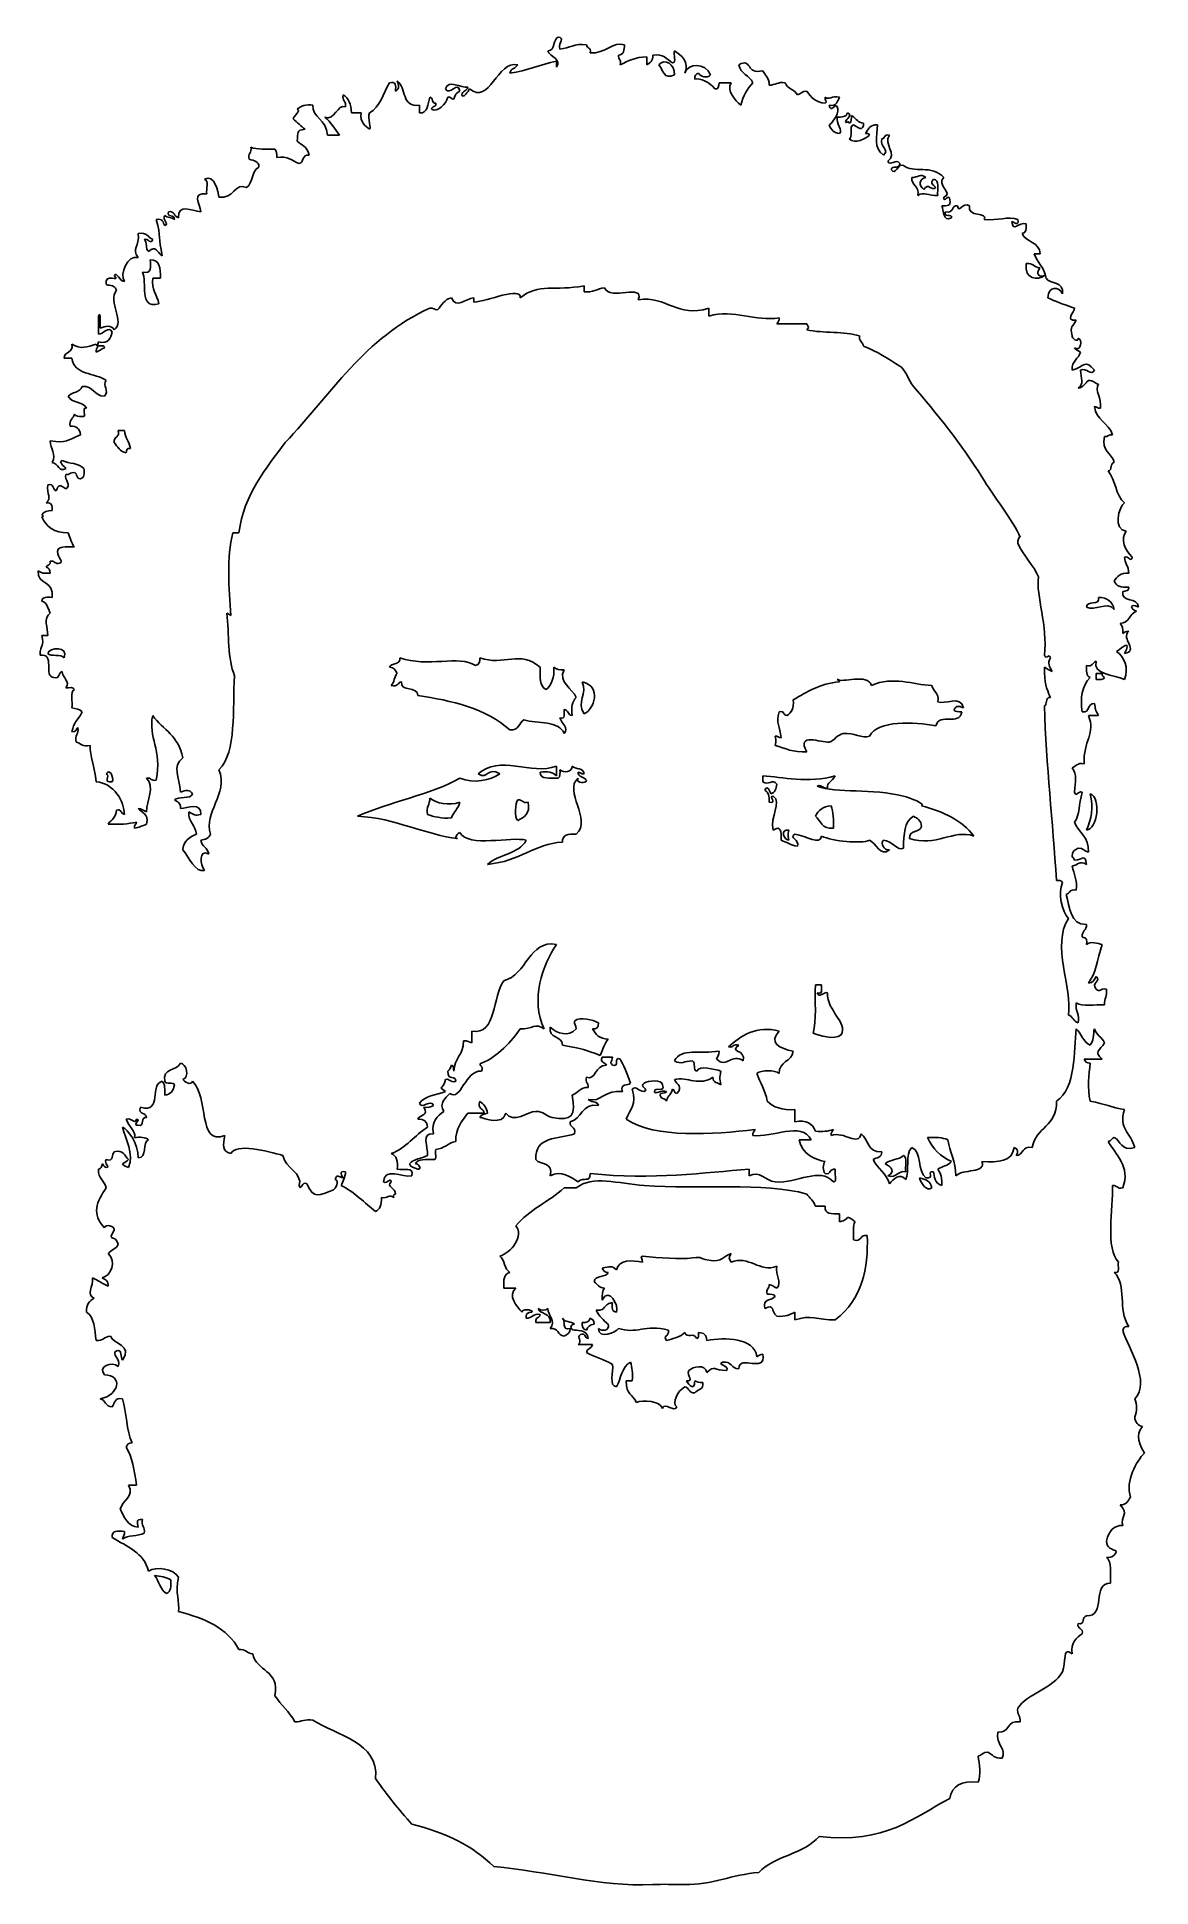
# Model space of a CAD drawing. Extents: x 0 to 17.1, y -25.7 to 2.7.
import ezdxf

# ---------------------------------------------------------------- set-up
doc = ezdxf.new("R2010")
doc.units = 0
doc.layers.get('0').update_dxf_attribs({"linetype": 'CONTINUOUS'})

msp = doc.modelspace()

# ---------------------------------------------------------------- linework, layer by layer
at = {"color": 7}
for points in [[(9.522379, 2.295987), (9.522379, 2.295987)], [(9.762727, 2.138836)], [(13.404929, 0.567327), (13.404929, 0.567327)], [(13.617545, 0.567327)], [(1.720301, -0.699124)], [(15.161321, -0.754589)], [(1.165651, -0.939472)], [(1.600127, -0.884007), (1.600127, -0.884007)], [(15.438646, -0.939472), (15.438646, -0.939472)], [(1.23036, -3.315223)], [(1.165651, -3.500106), (1.165651, -3.500106)], [(16.270621, -5.875857)], [(16.085737, -6.023764), (16.085737, -6.023764)], [(0.148793, -6.735565), (0.148793, -6.735565)], [(0.398385, -6.800274)], [(5.547387, -6.800274)], [(16.326086, -7.040622)], [(8.348369, -7.170041)], [(12.78557, -7.225506)], [(7.95087, -8.464224)], [(1.045477, -8.584398)], [(1.137919, -8.704572), (1.137919, -8.704572)], [(12.23092, -8.612131)], [(6.009595, -8.954165)], [(7.359243, -8.981897)], [(12.16621, -9.074339)], [(16.141202, -8.889456)], [(5.972618, -9.203757), (5.972618, -9.203757)], [(7.359243, -9.296199), (7.359243, -9.296199)], [(11.925862, -9.23149), (11.925862, -9.23149)], [(11.519119, -9.444106)], [(11.519119, -9.601257), (11.519119, -9.601257)], [(11.925862, -11.819857)], [(8.597962, -12.402239)], [(5.695293, -14.565374)], [(13.035162, -14.750258)], [(13.525103, -14.77799), (13.525103, -14.77799)], [(13.709986, -14.935141)], [(12.295629, -15.33264), (12.295629, -15.33264)], [(12.295629, -15.452815)], [(8.348369, -16.99659), (8.348369, -16.99659)], [(8.468543, -16.931881)], [(1.785011, -20.879141)]]:
    msp.add_lwpolyline(points, close=True, dxfattribs=at)
for points in [[(7.821452, 2.508603), (7.941626, 2.517847), (7.895405, 2.684242), (7.978603, 2.721218)], [(7.978603, 2.721218), (8.089533, 2.70273), (7.978603, 2.647265), (8.006335, 2.536335)], [(8.006335, 2.536335), (8.154242, 2.545579), (8.228195, 2.628777), (8.413078, 2.601044)], [(8.413078, 2.601044), (8.413078, 2.545579), (8.496276, 2.564068), (8.468543, 2.48087)], [(8.468543, 2.48087), (8.699648, 2.453138), (8.829066, 2.665753), (8.995461, 2.601044)], [(8.995461, 2.601044), (8.995461, 2.527091), (8.986217, 2.443893), (8.903019, 2.443893)], [(6.61971, 1.92622), (6.924768, 1.667383), (7.044942, 2.36994), (7.359243, 2.295987)], [(7.239069, 2.166568), (7.497906, 2.203545), (7.710522, 2.295987), (7.95087, 2.351452)], [(7.359243, 2.295987), (7.331511, 2.240522), (7.248313, 2.240522), (7.239069, 2.166568)], [(7.95087, 2.25901), (8.052556, 2.379184), (7.83994, 2.416161), (7.821452, 2.508603)], [(7.95087, 2.351452), (7.95087, 2.323719), (7.95087, 2.295987), (7.95087, 2.25901)], [(8.903019, 2.443893), (8.893775, 2.36994), (8.958484, 2.379184), (8.930752, 2.295987)], [(8.930752, 2.295987), (9.050926, 2.351452), (9.161856, 2.416161), (9.337495, 2.416161)], [(9.337495, 2.295987), (9.383716, 2.323719), (9.439181, 2.351452), (9.429937, 2.443893)], [(9.337495, 2.416161), (9.337495, 2.379184), (9.337495, 2.332963), (9.337495, 2.295987)], [(9.429937, 2.443893), (9.596332, 2.471626), (9.642553, 2.379184), (9.734994, 2.323719)], [(9.522379, 2.295987), (9.61482, 2.397673), (9.771971, 2.305231), (9.762727, 2.138836)], [(9.762727, 2.138836), (9.771971, 2.305231), (9.61482, 2.397673), (9.522379, 2.295987)], [(9.762727, 2.138836), (9.596332, 2.064883), (9.596332, 2.203545), (9.522379, 2.295987)], [(9.522379, 2.295987), (9.596332, 2.203545), (9.596332, 2.064883), (9.762727, 2.138836)], [(9.734994, 2.323719), (9.799704, 2.332963), (9.744239, 2.453138), (9.762727, 2.508603)], [(9.762727, 2.508603), (9.864413, 2.443893), (10.003075, 2.332963), (9.919878, 2.166568)], [(9.919878, 2.166568), (9.966099, 2.314475), (10.234179, 2.342208), (10.317377, 2.138836)], [(10.751853, 2.295987), (10.964469, 2.406917), (10.844294, 2.138836), (11.121619, 2.203545)], [(10.964469, 2.018662), (10.918248, 2.129592), (10.770341, 2.157324), (10.751853, 2.295987)], [(5.085178, 1.556453), (5.242329, 1.648895), (5.297794, 1.852267), (5.390236, 2.018662)], [(5.390236, 2.018662), (5.491922, 2.046394), (5.491922, 1.972441), (5.482677, 1.889243)], [(5.482677, 1.889243), (5.556631, 1.935464), (5.528898, 1.972441), (5.51041, 2.046394)], [(5.51041, 2.046394), (5.649072, 1.944708), (5.575119, 1.630407), (5.852444, 1.676627)], [(6.249943, 1.92622), (6.28692, 2.074127), (6.490292, 1.935464), (6.591978, 1.953952)], [(6.471803, 1.889243), (6.434827, 2.064883), (6.314653, 1.806046), (6.249943, 1.92622)], [(10.132494, 2.166568), (10.095517, 2.157324), (10.067784, 2.129592), (10.077029, 2.074127)], [(10.077029, 2.074127), (10.150982, 2.092615), (10.317377, 2.027906), (10.382086, 1.92622)], [(10.317377, 2.138836), (10.261912, 2.083371), (10.160226, 2.111103), (10.132494, 2.166568)], [(10.382086, 1.92622), (10.446795, 1.907732), (10.437551, 1.972441), (10.446795, 2.018662)], [(10.446795, 2.018662), (10.50226, 2.018662), (10.566969, 2.018662), (10.631679, 2.018662)], [(10.631679, 2.018662), (10.557725, 1.889243), (10.696388, 1.750581), (10.779585, 1.676627)], [(10.779585, 1.676627), (10.816562, 1.81529), (10.881271, 1.92622), (10.964469, 2.018662)], [(11.121619, 2.203545), (11.149352, 2.129592), (11.223305, 2.101859), (11.214061, 1.981685)], [(11.214061, 1.981685), (11.315747, 1.981685), (11.34348, 2.03715), (11.463654, 2.018662)], [(11.463654, 2.018662), (11.491386, 1.92622), (11.61156, 1.916976), (11.648537, 1.833778)], [(4.40111, 1.491744), (4.549017, 1.427035), (4.595237, 1.70436), (4.715412, 1.648895)], [(4.715412, 1.648895), (4.7339, 1.741337), (4.659947, 1.741337), (4.678435, 1.833778)], [(4.678435, 1.833778), (4.770877, 1.787557), (4.798609, 1.685872), (4.807853, 1.556453)], [(5.852444, 1.556453), (5.991107, 1.547209), (5.972618, 1.70436), (6.009595, 1.796802)], [(6.009595, 1.796802), (6.06506, 1.796802), (6.028083, 1.695116), (6.102037, 1.70436)], [(6.037327, 1.611918), (6.120525, 1.556453), (6.259187, 1.695116), (6.28692, 1.796802)], [(6.102037, 1.70436), (6.111281, 1.639651), (6.037327, 1.667383), (6.037327, 1.611918)], [(6.28692, 1.796802), (6.333141, 1.806046), (6.333141, 1.769069), (6.379362, 1.769069)], [(6.379362, 1.769069), (6.39785, 1.806046), (6.388606, 1.852267), (6.471803, 1.889243)], [(6.591978, 1.953952), (6.582733, 1.889243), (6.50878, 1.898487), (6.499536, 1.833778)], [(6.499536, 1.833778), (6.518024, 1.769069), (6.601222, 1.889243), (6.61971, 1.92622)], [(11.648537, 1.833778), (11.704002, 1.843022), (11.72249, 1.898487), (11.796444, 1.889243)], [(11.796444, 1.889243), (11.851909, 1.796802), (11.935106, 1.722848), (12.073769, 1.70436)], [(12.073769, 1.70436), (12.11999, 1.722848), (12.064525, 1.750581), (12.073769, 1.796802)], [(12.073769, 1.796802), (12.129234, 1.750581), (12.175455, 1.824534), (12.295629, 1.796802)], [(12.295629, 1.796802), (12.258652, 1.741337), (12.258652, 1.648895), (12.138478, 1.676627)], [(12.138478, 1.676627), (12.156966, 1.537965), (12.240164, 1.722848), (12.258652, 1.648895)], [(3.911169, 1.464012), (3.920413, 1.510232), (4.040587, 1.59343), (3.975878, 1.611918)], [(4.096052, 1.306861), (4.031343, 1.353082), (3.975878, 1.417791), (3.911169, 1.464012)], [(3.975878, 1.611918), (4.022099, 1.667383), (4.114541, 1.685872), (4.216227, 1.676627)], [(4.216227, 1.676627), (4.197738, 1.491744), (4.428842, 1.454767), (4.438087, 1.214419)], [(4.62297, 1.214419), (4.549017, 1.306861), (4.493552, 1.417791), (4.40111, 1.491744)], [(4.807853, 1.556453), (4.854074, 1.556453), (4.909539, 1.556453), (4.95576, 1.556453)], [(4.95576, 1.556453), (4.937272, 1.408547), (5.011225, 1.362326), (5.085178, 1.306861)], [(5.085178, 1.306861), (5.122155, 1.316105), (5.048202, 1.464012), (5.085178, 1.556453)], [(5.852444, 1.676627), (5.852444, 1.639651), (5.852444, 1.59343), (5.852444, 1.556453)], [(12.258652, 1.648895), (12.304873, 1.574942), (12.212431, 1.427035), (12.138478, 1.37157)], [(12.295629, 1.242152), (12.351094, 1.279128), (12.240164, 1.399302), (12.258652, 1.491744)], [(12.258652, 1.491744), (12.332605, 1.491744), (12.406559, 1.491744), (12.415803, 1.556453)], [(12.415803, 1.556453), (12.508245, 1.528721), (12.397315, 1.454767), (12.38807, 1.427035)], [(12.38807, 1.427035), (12.397315, 1.380814), (12.434291, 1.454767), (12.443535, 1.399302)], [(12.443535, 1.399302), (12.489756, 1.408547), (12.471268, 1.4825), (12.480512, 1.519477)], [(12.480512, 1.519477), (12.56371, 1.454767), (12.572954, 1.408547), (12.665395, 1.399302)], [(3.975878, 1.121977), (3.994367, 1.26064), (3.948146, 1.288372), (4.096052, 1.306861)], [(4.438087, 1.214419), (4.493552, 1.214419), (4.558261, 1.214419), (4.62297, 1.214419)], [(12.138478, 1.37157), (12.16621, 1.297617), (12.203187, 1.251396), (12.295629, 1.242152)], [(12.508245, 1.37157), (12.434291, 1.353082), (12.508245, 1.177442), (12.443535, 1.158954)], [(12.443535, 1.158954), (12.535977, 1.066512), (12.702372, 1.168198), (12.757837, 1.214419)], [(12.665395, 1.399302), (12.665395, 1.26064), (12.572954, 1.334593), (12.508245, 1.37157)], [(12.693128, 1.242152), (12.739349, 1.306861), (12.757837, 1.380814), (12.878011, 1.37157)], [(12.757837, 1.214419), (12.748593, 1.242152), (12.711616, 1.242152), (12.693128, 1.242152)], [(12.878011, 1.37157), (12.868767, 1.195931), (12.813302, 1.020292), (12.970453, 0.909362)], [(12.970453, 0.909362), (13.072139, 0.983315), (12.905744, 1.048024), (12.94272, 1.158954)], [(12.94272, 1.158954), (12.998185, 1.158954), (12.979697, 1.242152), (13.062895, 1.214419)], [(13.062895, 1.214419), (12.961209, 1.085001), (13.192313, 0.918606), (13.035162, 0.81692)], [(3.236345, 0.844652), (3.208612, 0.937094), (3.282566, 0.937094), (3.264077, 1.029536)], [(3.264077, 1.029536), (3.356519, 0.992559), (3.495181, 1.001803), (3.633844, 1.001803)], [(3.633844, 1.001803), (3.652332, 0.974071), (3.661576, 0.92785), (3.661576, 0.872385)], [(3.661576, 0.872385), (3.827971, 0.900117), (3.901925, 0.826164), (4.003611, 0.779943)], [(4.160762, 0.909362), (4.123785, 1.057268), (4.031343, 1.057268), (3.975878, 1.121977)], [(4.003611, 0.779943), (4.086808, 0.789187), (4.040587, 0.92785), (4.160762, 0.909362)], [(13.035162, 0.81692), (13.072139, 0.724478), (13.16458, 0.872385), (13.220045, 0.779943)], [(2.552276, 0.539595), (2.709427, 0.632037), (2.764892, 0.336223), (2.774136, 0.26227)], [(3.199368, 0.410177), (3.301054, 0.48413), (3.273321, 0.678257), (3.384251, 0.724478)], [(3.384251, 0.724478), (3.393496, 0.81692), (3.310298, 0.826164), (3.236345, 0.844652)], [(13.090627, 0.687502), (13.155336, 0.585816), (13.183069, 0.789187), (13.27551, 0.752211)], [(13.220045, 0.779943), (13.22929, 0.696746), (13.099871, 0.752211), (13.090627, 0.687502)], [(13.27551, 0.752211), (13.432661, 0.622792), (13.709986, 0.770699), (13.89487, 0.567327)], [(13.404929, 0.567327), (13.49737, 0.558083), (13.543591, 0.641281), (13.617545, 0.567327)], [(13.617545, 0.567327), (13.543591, 0.641281), (13.49737, 0.558083), (13.404929, 0.567327)], [(2.496811, 0.04041), (2.478323, 0.169828), (2.348905, 0.336223), (2.589253, 0.317735)], [(2.589253, 0.317735), (2.570765, 0.382444), (2.62623, 0.521107), (2.552276, 0.539595)], [(2.774136, 0.26227), (3.005241, 0.225293), (3.014485, 0.502618), (3.199368, 0.410177)], [(13.49737, 0.290002), (13.525103, 0.447153), (13.395685, 0.437909), (13.404929, 0.567327)], [(13.404929, 0.567327), (13.395685, 0.437909), (13.525103, 0.447153), (13.49737, 0.290002)], [(13.802428, 0.290002), (13.654521, 0.280758), (13.599056, 0.354712), (13.49737, 0.290002)], [(13.49737, 0.290002), (13.599056, 0.354712), (13.654521, 0.280758), (13.802428, 0.290002)], [(13.617545, 0.567327), (13.515859, 0.539595), (13.506615, 0.447153), (13.589812, 0.382444)], [(13.589812, 0.382444), (13.506615, 0.447153), (13.515859, 0.539595), (13.617545, 0.567327)], [(13.589812, 0.382444), (13.663766, 0.493374), (13.691498, 0.354712), (13.774696, 0.410177)], [(13.774696, 0.410177), (13.691498, 0.354712), (13.663766, 0.493374), (13.589812, 0.382444)], [(13.774696, 0.410177), (13.728475, 0.456397), (13.682254, 0.474886), (13.737719, 0.539595)], [(13.737719, 0.539595), (13.682254, 0.474886), (13.728475, 0.456397), (13.774696, 0.410177)], [(13.737719, 0.539595), (13.839405, 0.530351), (13.793184, 0.382444), (13.802428, 0.290002)], [(13.802428, 0.290002), (13.793184, 0.382444), (13.839405, 0.530351), (13.737719, 0.539595)], [(13.89487, 0.567327), (13.765451, 0.456397), (14.061265, 0.326979), (13.89487, 0.26227)], [(13.89487, 0.26227), (13.885626, 0.160584), (13.987311, 0.336223), (13.987311, 0.225293)], [(2.090068, -0.079764), (2.099312, 0.003433), (1.969894, -0.052032), (1.997626, 0.04041)], [(1.997626, 0.04041), (2.099312, 0.058898), (2.080824, -0.033543), (2.154777, -0.052032)], [(2.154777, -0.052032), (2.145533, 0.179072), (2.348905, 0.049654), (2.496811, 0.04041)], [(13.987311, 0.225293), (14.015044, 0.123607), (13.941091, 0.132852), (13.867137, 0.132852)], [(13.867137, 0.132852), (13.89487, 0.068142), (13.876381, -0.125985), (14.015044, -0.052032)], [(14.015044, -0.052032), (14.033532, 0.021922), (13.876381, -0.061276), (13.922602, 0.04041)], [(13.922602, 0.04041), (14.061265, 0.003433), (14.0058, 0.15134), (14.107486, 0.132852)], [(14.107486, 0.132852), (14.11673, -0.005811), (14.181439, 0.197561), (14.292369, 0.132852)], [(14.292369, 0.132852), (14.246148, -0.052032), (14.588182, 0.04041), (14.514229, -0.079764)], [(1.535418, -0.29238), (1.674081, -0.264648), (1.683325, -0.357089), (1.757278, -0.384822)], [(1.812743, -0.079764), (1.914429, -0.052032), (1.914429, -0.125985), (1.942161, -0.172206)], [(1.905185, -0.634414), (1.840476, -0.347845), (1.886696, -0.357089), (1.812743, -0.079764)], [(1.942161, -0.172206), (2.025359, -0.144473), (1.895941, -0.089008), (1.942161, -0.015055)], [(1.942161, -0.015055), (1.979138, -0.052032), (2.053091, -0.042788), (2.090068, -0.079764)], [(14.514229, -0.079764), (14.726845, -0.098253), (14.874751, -0.024299), (15.031902, -0.079764)], [(15.031902, -0.079764), (15.059635, -0.18145), (14.967193, -0.125985), (14.939461, -0.107497)], [(14.939461, -0.107497), (14.957949, -0.283136), (15.041146, -0.116741), (15.161321, -0.144473)], [(15.161321, -0.144473), (15.161321, -0.218427), (15.161321, -0.29238), (15.096611, -0.29238)], [(1.535418, -0.662147), (1.424488, -0.523484), (1.563151, -0.495752), (1.535418, -0.29238)], [(1.757278, -0.384822), (1.729546, -0.477264), (1.683325, -0.357089), (1.62786, -0.384822)], [(1.62786, -0.384822), (1.674081, -0.421798), (1.646348, -0.532729), (1.692569, -0.569705)], [(1.692569, -0.569705), (1.812743, -0.468019), (1.812743, -0.578949), (1.905185, -0.634414)], [(15.096611, -0.29238), (15.152076, -0.431043), (15.364692, -0.412554), (15.373936, -0.606682)], [(1.322802, -1.031914), (1.248849, -0.911739), (1.369023, -0.615926), (1.535418, -0.662147)], [(1.600127, -0.884007), (1.748034, -0.920984), (1.729546, -0.800809), (1.720301, -0.699124)], [(1.720301, -0.699124), (1.729546, -0.800809), (1.748034, -0.920984), (1.600127, -0.884007)], [(1.720301, -0.699124), (1.868208, -0.689879), (1.877452, -0.828542), (1.877452, -0.976449)], [(1.877452, -0.976449), (1.877452, -0.828542), (1.868208, -0.689879), (1.720301, -0.699124)], [(15.438646, -0.939472), (15.346204, -1.013425), (15.124344, -1.004181), (15.161321, -0.754589)], [(15.161321, -0.754589), (15.124344, -1.004181), (15.346204, -1.013425), (15.438646, -0.939472)], [(15.161321, -0.754589), (15.272251, -0.7361), (15.272251, -0.819298), (15.373936, -0.819298)], [(15.373936, -0.819298), (15.272251, -0.819298), (15.272251, -0.7361), (15.161321, -0.754589)], [(15.373936, -0.606682), (15.346204, -0.606682), (15.309227, -0.606682), (15.281495, -0.606682)], [(15.281495, -0.606682), (15.327716, -0.7361), (15.438646, -0.810054), (15.466378, -0.976449)], [(15.373936, -0.819298), (15.327716, -0.856274), (15.309227, -0.976449), (15.438646, -0.939472)], [(15.438646, -0.939472), (15.309227, -0.976449), (15.327716, -0.856274), (15.373936, -0.819298)], [(1.045477, -1.06889), (0.999256, -0.893251), (1.285825, -1.050402), (1.165651, -0.939472)], [(1.202628, -1.161332), (1.174895, -1.059646), (1.054721, -1.105867), (1.045477, -1.06889)], [(1.165651, -0.939472), (1.202628, -0.865519), (1.258093, -1.031914), (1.322802, -1.031914)], [(1.84972, -1.373948), (1.526174, -1.447901), (1.683325, -1.041158), (1.600127, -0.884007)], [(1.600127, -0.884007), (1.683325, -1.041158), (1.526174, -1.447901), (1.84972, -1.373948)], [(1.757278, -0.976449), (1.729546, -1.161332), (1.831231, -1.226041), (1.84972, -1.373948)], [(1.84972, -1.373948), (1.831231, -1.226041), (1.729546, -1.161332), (1.757278, -0.976449)], [(1.877452, -0.976449), (1.831231, -0.976449), (1.794255, -0.976449), (1.757278, -0.976449)], [(1.757278, -0.976449), (1.794255, -0.976449), (1.831231, -0.976449), (1.877452, -0.976449)], [(7.39622, -1.281506), (7.414708, -1.096623), (6.897035, -1.336971), (6.684419, -1.346215)], [(8.376102, -1.096623), (7.932382, -1.17982), (7.673545, -1.050402), (7.39622, -1.281506)], [(8.376102, -1.189064), (8.376102, -1.161332), (8.376102, -1.124355), (8.376102, -1.096623)], [(8.690403, -1.124355), (8.579473, -1.142844), (8.50552, -1.198309), (8.376102, -1.189064)], [(9.208077, -1.309239), (9.309763, -1.050402), (8.773601, -1.336971), (8.690403, -1.124355)], [(15.466378, -0.976449), (15.521843, -1.078134), (15.743703, -1.022669), (15.715971, -1.216797)], [(15.715971, -1.216797), (15.660506, -1.105867), (15.503355, -1.087379), (15.494111, -1.281506)], [(1.165651, -1.771447), (1.34129, -1.651273), (1.063965, -1.346215), (1.202628, -1.161332)], [(6.342385, -1.281506), (6.231455, -1.299994), (6.194478, -1.392436), (6.129769, -1.466389)], [(6.684419, -1.281506), (6.555001, -1.29075), (6.416338, -1.457145), (6.342385, -1.281506)], [(6.684419, -1.346215), (6.684419, -1.336971), (6.684419, -1.281506), (6.684419, -1.281506)], [(10.289644, -1.438657), (9.799704, -1.595808), (9.651797, -1.244529), (9.208077, -1.309239)], [(15.494111, -1.281506), (15.605041, -1.336971), (15.725215, -1.373948), (15.900854, -1.438657)], [(0.925303, -1.558831), (0.971524, -1.466389), (0.943791, -1.688249), (0.953035, -1.743714)], [(0.925303, -1.836156), (0.925303, -1.743714), (0.925303, -1.651273), (0.925303, -1.558831)], [(1.137919, -1.808424), (1.07321, -1.697494), (0.999256, -1.8454), (0.925303, -1.836156)], [(0.953035, -1.743714), (1.026989, -1.715982), (1.128675, -1.688249), (1.165651, -1.771447)], [(6.009595, -1.438657), (5.020469, -1.882377), (4.484307, -2.769817), (3.790995, -3.500106)], [(6.129769, -1.466389), (6.074304, -1.466389), (6.06506, -1.429413), (6.009595, -1.438657)], [(10.289644, -1.558831), (10.289644, -1.51261), (10.289644, -1.475634), (10.289644, -1.438657)], [(11.371212, -1.586564), (11.001445, -1.651273), (10.677899, -1.447901), (10.289644, -1.558831)], [(11.334235, -1.679005), (11.352724, -1.651273), (11.371212, -1.632784), (11.371212, -1.586564)], [(11.796444, -1.679005), (11.648537, -1.679005), (11.491386, -1.679005), (11.334235, -1.679005)], [(11.796444, -1.771447), (11.83342, -1.73447), (11.814932, -1.725226), (11.796444, -1.679005)], [(15.900854, -1.438657), (15.900854, -1.503366), (15.743703, -1.632784), (15.928586, -1.62354)], [(15.928586, -1.62354), (15.873121, -1.73447), (15.826901, -1.697494), (15.863877, -1.863889)], [(1.017745, -2.048772), (1.026989, -1.974819), (0.869838, -2.06726), (0.925303, -1.95633)], [(0.925303, -1.95633), (1.082454, -1.993307), (1.110186, -1.900865), (1.137919, -1.808424)], [(12.600686, -1.863889), (12.378826, -1.789935), (12.036792, -1.826912), (11.796444, -1.771447)], [(12.665395, -2.021039), (12.646907, -1.95633), (12.591442, -1.937842), (12.600686, -1.863889)], [(15.863877, -1.863889), (15.854633, -1.900865), (15.956319, -1.974819), (15.956319, -1.900865)], [(15.956319, -1.900865), (16.021028, -1.910109), (16.011784, -2.113481), (15.900854, -2.048772)], [(0.398385, -2.205923), (0.398385, -2.094993), (0.546292, -2.131969), (0.51856, -1.993307)], [(0.51856, -2.205923), (0.481583, -2.205923), (0.435362, -2.205923), (0.398385, -2.205923)], [(0.51856, -1.993307), (0.647978, -2.076504), (0.758908, -2.030284), (0.888326, -1.993307)], [(1.045477, -2.547957), (0.869838, -2.427783), (0.546292, -2.464759), (0.51856, -2.205923)], [(0.888326, -1.993307), (0.943791, -2.048772), (0.888326, -2.030284), (0.888326, -2.113481)], [(0.888326, -2.113481), (0.934547, -2.094993), (0.971524, -2.06726), (1.017745, -2.048772)], [(13.220045, -2.326097), (13.05365, -2.224411), (12.868767, -2.094993), (12.665395, -2.021039)], [(15.993296, -2.113481), (15.965563, -2.215167), (15.854633, -2.242899), (15.863877, -2.390806)], [(15.863877, -2.390806), (16.048761, -2.335341), (16.067249, -2.215167), (16.205912, -2.390806)], [(15.900854, -2.048772), (15.919342, -2.076504), (15.956319, -2.094993), (15.993296, -2.113481)], [(1.017745, -2.788305), (1.100942, -2.714352), (0.980768, -2.612666), (1.045477, -2.547957)], [(13.432661, -2.640399), (13.34022, -2.529469), (13.312487, -2.381562), (13.220045, -2.326097)], [(15.993296, -2.390806), (15.993296, -2.520224), (16.058005, -2.594178), (15.956319, -2.668131)], [(15.956319, -2.668131), (16.030272, -2.649643), (16.067249, -2.594178), (16.11347, -2.547957)], [(16.205912, -2.390806), (16.159691, -2.483248), (16.085737, -2.344585), (15.993296, -2.390806)], [(16.11347, -2.547957), (16.187423, -2.538713), (16.205912, -2.594178), (16.270621, -2.603422)], [(0.463095, -2.788305), (0.509315, -2.723596), (0.647978, -2.73284), (0.67571, -2.640399)], [(0.74042, -2.973189), (0.694199, -2.862259), (0.500071, -2.899235), (0.463095, -2.788305)], [(0.67571, -2.640399), (0.85135, -2.62191), (0.85135, -2.788305), (1.017745, -2.788305)], [(14.477252, -4.027024), (14.190683, -3.546327), (13.756207, -3.01941), (13.432661, -2.640399)], [(16.270621, -2.603422), (16.196667, -2.705108), (16.326086, -2.816038), (16.298353, -2.973189)], [(0.490827, -3.250514), (0.472339, -3.158072), (0.537048, -3.13034), (0.555536, -3.06563)], [(0.555536, -3.06563), (0.583269, -3.093363), (0.620245, -3.102607), (0.67571, -3.102607)], [(0.67571, -3.102607), (0.758908, -3.121095), (0.657222, -2.9547), (0.74042, -2.973189)], [(16.298353, -2.973189), (16.252132, -2.982433), (16.242888, -2.945456), (16.205912, -2.945456)], [(16.205912, -2.945456), (16.2244, -3.158072), (16.427772, -3.195049), (16.483237, -3.379932)], [(0.18577, -3.472374), (0.435362, -3.50935), (0.444606, -3.472374), (0.647978, -3.379932)], [(0.647978, -3.379932), (0.638734, -3.28749), (0.592513, -3.24127), (0.490827, -3.250514)], [(1.165651, -3.500106), (1.156407, -3.39842), (1.258093, -3.426153), (1.23036, -3.315223)], [(1.23036, -3.315223), (1.258093, -3.426153), (1.156407, -3.39842), (1.165651, -3.500106)], [(1.23036, -3.315223), (1.258093, -3.315223), (1.29507, -3.315223), (1.322802, -3.315223)], [(1.322802, -3.315223), (1.29507, -3.315223), (1.258093, -3.315223), (1.23036, -3.315223)], [(1.322802, -3.315223), (1.332046, -3.426153), (1.396755, -3.481618), (1.415244, -3.592548)], [(1.415244, -3.592548), (1.396755, -3.481618), (1.332046, -3.426153), (1.322802, -3.315223)], [(16.483237, -3.379932), (16.427772, -3.370688), (16.418527, -3.416909), (16.363062, -3.407665)], [(0.213502, -3.805164), (0.287455, -3.675745), (0.18577, -3.601792), (0.18577, -3.472374)], [(1.350535, -3.657257), (1.248849, -3.638769), (1.221116, -3.564815), (1.165651, -3.500106)], [(1.165651, -3.500106), (1.221116, -3.564815), (1.248849, -3.638769), (1.350535, -3.657257)], [(1.415244, -3.592548), (1.359779, -3.583304), (1.359779, -3.611036), (1.350535, -3.657257)], [(1.350535, -3.657257), (1.359779, -3.611036), (1.359779, -3.583304), (1.415244, -3.592548)], [(3.790995, -3.500106), (3.495181, -3.90685), (3.162391, -4.276616), (3.079194, -4.886731)], [(16.363062, -3.407665), (16.307597, -3.638769), (16.473992, -3.657257), (16.510969, -3.805164)], [(0.426118, -3.897605), (0.315188, -3.962315), (0.315188, -3.823652), (0.213502, -3.805164)], [(0.370653, -3.777431), (0.2967, -3.786675), (0.40763, -3.869873), (0.426118, -3.897605)], [(0.703443, -3.897605), (0.62949, -3.814408), (0.472339, -3.823652), (0.370653, -3.777431)], [(0.426118, -3.990047), (0.481583, -3.999291), (0.481583, -3.962315), (0.51856, -3.962315)], [(0.51856, -3.962315), (0.620245, -3.934582), (0.56478, -4.064), (0.647978, -4.054756)], [(0.647978, -4.054756), (0.712687, -4.045512), (0.712687, -3.971559), (0.703443, -3.897605)], [(16.510969, -3.805164), (16.44626, -3.814408), (16.483237, -3.925338), (16.418527, -3.934582)], [(16.418527, -3.934582), (16.529457, -4.064), (16.529457, -4.313593), (16.66812, -4.424523)], [(0.12106, -4.424523), (0.213502, -4.35057), (0.130305, -4.295105), (0.148793, -4.147198)], [(0.148793, -4.147198), (0.250479, -4.119465), (0.213502, -4.221151), (0.278211, -4.23964)], [(0.278211, -4.23964), (0.315188, -4.137954), (0.333676, -4.147198), (0.426118, -4.211907)], [(0.426118, -4.211907), (0.51856, -4.156442), (0.398385, -4.073245), (0.426118, -3.990047)], [(15.068879, -4.95144), (14.957949, -4.701848), (14.662136, -4.322837), (14.477252, -4.027024)], [(0.213502, -4.544697), (0.222746, -4.4615), (0.204258, -4.415279), (0.12106, -4.424523)], [(16.66812, -4.424523), (16.575678, -4.479988), (16.492481, -4.849755), (16.695852, -4.858999)], [(0.056351, -4.609406), (0.084084, -4.563185), (0.139549, -4.544697), (0.213502, -4.544697)], [(0.056351, -4.637139), (0.093328, -4.637139), (0.07484, -4.609406), (0.056351, -4.609406)], [(0.463095, -4.886731), (0.241235, -4.886731), (0.12106, -4.79429), (0.056351, -4.637139)], [(0.305944, -5.136324), (0.352165, -5.080859), (0.463095, -5.108591), (0.555536, -5.099347)], [(0.555536, -5.099347), (0.509315, -5.043882), (0.490827, -4.95144), (0.463095, -4.886731)], [(2.986752, -4.886731), (2.894311, -5.256498), (2.922043, -5.737195), (2.95902, -6.153182)], [(3.079194, -4.886731), (3.051461, -4.886731), (3.014485, -4.886731), (2.986752, -4.886731)], [(15.031902, -5.043882), (15.022658, -5.006905), (15.059635, -4.932952), (15.068879, -4.95144)], [(15.346204, -5.561556), (15.281495, -5.385916), (15.105856, -5.228765), (15.031902, -5.043882)], [(16.695852, -4.858999), (16.594167, -4.979173), (16.677364, -5.164056), (16.788294, -5.256498)], [(0.12106, -5.413649), (0.139549, -5.376672), (0.195014, -5.376672), (0.18577, -5.321207)], [(0.18577, -5.321207), (0.259723, -5.302719), (0.250479, -5.376672), (0.333676, -5.34894)], [(0.333676, -5.34894), (0.40763, -5.311963), (0.259723, -5.23801), (0.305944, -5.136324)], [(16.788294, -5.256498), (16.769806, -5.34894), (16.723585, -5.228765), (16.66812, -5.256498)], [(16.66812, -5.256498), (16.66812, -5.34894), (16.732829, -5.395161), (16.732829, -5.506091)], [(0.213502, -5.875857), (0.259723, -5.617021), (-0.017602, -5.690974), (0.000886, -5.469114)], [(0.000886, -5.469114), (0.037863, -5.506091), (0.102572, -5.506091), (0.18577, -5.506091)], [(0.18577, -5.506091), (0.18577, -5.450626), (0.158037, -5.422893), (0.12106, -5.413649)], [(15.438646, -6.763297), (15.494111, -6.310333), (15.309227, -5.848125), (15.346204, -5.561556)], [(16.732829, -5.506091), (16.612655, -5.496846), (16.547946, -5.552311), (16.510969, -5.626265)], [(16.510969, -5.626265), (16.538702, -5.700218), (16.612655, -5.727951), (16.732829, -5.718706)], [(0.056351, -5.931322), (0.065595, -5.866613), (0.139549, -5.866613), (0.213502, -5.875857)], [(0.18577, -6.116206), (0.148793, -6.051496), (0.139549, -5.949811), (0.056351, -5.931322)], [(16.085737, -6.023764), (16.085737, -5.912834), (16.298353, -6.01452), (16.270621, -5.875857)], [(16.270621, -5.875857), (16.298353, -6.01452), (16.085737, -5.912834), (16.085737, -6.023764)], [(16.510969, -6.060741), (16.390795, -5.922078), (16.215156, -6.097717), (16.085737, -6.023764)], [(16.085737, -6.023764), (16.215156, -6.097717), (16.390795, -5.922078), (16.510969, -6.060741)], [(16.270621, -5.875857), (16.400039, -5.875857), (16.483237, -5.940566), (16.510969, -6.060741)], [(16.510969, -6.060741), (16.483237, -5.940566), (16.400039, -5.875857), (16.270621, -5.875857)], [(16.640387, -5.783416), (16.612655, -5.968299), (16.880736, -5.857369), (16.880736, -6.023764)], [(16.732829, -5.718706), (16.742073, -5.783416), (16.686608, -5.774171), (16.640387, -5.783416)], [(16.880736, -6.023764), (16.751317, -5.959055), (16.742073, -6.042252), (16.853003, -6.088473)], [(0.148793, -6.45824), (0.148793, -6.34731), (0.07484, -6.190159), (0.18577, -6.116206)], [(2.95902, -6.153182), (2.931287, -6.143938), (2.922043, -6.116206), (2.894311, -6.116206)], [(2.894311, -6.116206), (2.931287, -6.439751), (2.903555, -6.828006), (3.014485, -7.077599)], [(16.853003, -6.088473), (16.742073, -6.12545), (16.742073, -6.273356), (16.603411, -6.273356)], [(0.028619, -6.763297), (0.028619, -6.587658), (0.102572, -6.633879), (0.056351, -6.45824)], [(0.056351, -6.45824), (0.093328, -6.45824), (0.12106, -6.45824), (0.148793, -6.45824)], [(16.603411, -6.273356), (16.631143, -6.310333), (16.649632, -6.356554), (16.640387, -6.430507)], [(16.732829, -6.393531), (16.603411, -6.504461), (16.899224, -6.698588), (16.66812, -6.735565)], [(16.640387, -6.430507), (16.658876, -6.412019), (16.686608, -6.393531), (16.732829, -6.393531)], [(0.241235, -7.105331), (0.07484, -7.096087), (0.268967, -6.717076), (0.028619, -6.763297)], [(0.148793, -6.735565), (0.158037, -6.643123), (0.481583, -6.615391), (0.398385, -6.800274)], [(0.398385, -6.800274), (0.481583, -6.615391), (0.158037, -6.643123), (0.148793, -6.735565)], [(0.398385, -6.800274), (0.352165, -6.735565), (0.195014, -6.79103), (0.148793, -6.735565)], [(0.148793, -6.735565), (0.195014, -6.79103), (0.352165, -6.735565), (0.398385, -6.800274)], [(5.390236, -6.948181), (5.417968, -6.874227), (5.565875, -6.920448), (5.547387, -6.800274)], [(5.547387, -6.800274), (5.981862, -6.957425), (6.453315, -6.754053), (6.712152, -6.920448)], [(6.712152, -6.920448), (6.767617, -6.911204), (6.786105, -6.864983), (6.776861, -6.800274)], [(6.776861, -6.800274), (7.146628, -6.938936), (7.39622, -6.670856), (7.701278, -6.948181)], [(15.531087, -6.800274), (15.512599, -6.726321), (15.475622, -6.837251), (15.438646, -6.763297)], [(15.55882, -7.01289), (15.512599, -6.929692), (15.484866, -6.892716), (15.531087, -6.800274)], [(16.66812, -6.735565), (16.769806, -6.532193), (16.658876, -6.615391), (16.547946, -6.707832)], [(16.547946, -6.707832), (16.658876, -6.772541), (16.742073, -6.966669), (16.66812, -7.133064)], [(0.370653, -7.01289), (0.305944, -7.022134), (0.34292, -7.133064), (0.241235, -7.105331)], [(0.426118, -7.262482), (0.500071, -7.170041), (0.370653, -7.105331), (0.370653, -7.01289)], [(3.014485, -7.077599), (2.977508, -7.595272), (3.051461, -8.242364), (2.774136, -8.519689)], [(5.51041, -7.040622), (5.482677, -6.994401), (5.464189, -6.948181), (5.390236, -6.948181)], [(5.417968, -7.225506), (5.464189, -7.179285), (5.464189, -7.086843), (5.51041, -7.040622)], [(7.701278, -6.948181), (7.701278, -7.096087), (7.692033, -7.243994), (7.793719, -7.290215)], [(7.793719, -7.290215), (7.876917, -7.216261), (7.923138, -7.105331), (7.913893, -6.948181)], [(7.913893, -6.948181), (7.95087, -6.975913), (7.997091, -6.994401), (8.071044, -6.985157)], [(8.071044, -6.985157), (7.969358, -7.179285), (8.200463, -7.271726), (8.255928, -7.410389)], [(12.258652, -7.133064), (12.323361, -7.197773), (12.730105, -7.031378), (12.78557, -7.225506)], [(12.78557, -7.225506), (13.127604, -7.077599), (13.414173, -7.216261), (13.709986, -7.225506)], [(15.531087, -7.410389), (15.466378, -7.262482), (15.438646, -7.197773), (15.438646, -6.948181)], [(15.438646, -6.948181), (15.475622, -6.966669), (15.512599, -6.994401), (15.55882, -7.01289)], [(16.085737, -6.920448), (16.076493, -7.003646), (16.085737, -7.077599), (16.141202, -7.105331)], [(16.233644, -6.855739), (16.178179, -6.874227), (16.178179, -6.948181), (16.085737, -6.920448)], [(16.66812, -7.133064), (16.510969, -7.059111), (16.168935, -7.059111), (16.233644, -6.855739)], [(16.233644, -7.133064), (16.233644, -7.105331), (16.233644, -7.077599), (16.233644, -7.040622)], [(16.233644, -7.040622), (16.270621, -7.040622), (16.298353, -7.040622), (16.326086, -7.040622)], [(16.326086, -7.040622), (16.326086, -7.077599), (16.33533, -7.096087), (16.363062, -7.105331)], [(0.555536, -7.290215), (0.546292, -7.243994), (0.472339, -7.262482), (0.426118, -7.262482)], [(0.51856, -7.56754), (0.537048, -7.484342), (0.481583, -7.317947), (0.555536, -7.290215)], [(5.575119, -7.170041), (5.519654, -7.179285), (5.519654, -7.253238), (5.417968, -7.225506)], [(5.824712, -7.382656), (5.824712, -7.225506), (5.556631, -7.336436), (5.575119, -7.170041)], [(8.376102, -7.659981), (8.255928, -7.475098), (8.431567, -7.354924), (8.348369, -7.170041)], [(8.348369, -7.170041), (8.653427, -7.243994), (8.533253, -7.595272), (8.376102, -7.659981)], [(11.583828, -7.447366), (11.796444, -7.327191), (11.990571, -7.197773), (12.295629, -7.170041)], [(12.295629, -7.170041), (12.295629, -7.142308), (12.27714, -7.133064), (12.258652, -7.133064)], [(13.709986, -7.225506), (13.728475, -7.317947), (13.830161, -7.336436), (13.802428, -7.475098)], [(13.802428, -7.475098), (13.913358, -7.530563), (14.144462, -7.364168), (14.199927, -7.56754)], [(16.141202, -7.105331), (16.011784, -7.23475), (15.984051, -7.419633), (16.021028, -7.632249)], [(16.363062, -7.105331), (16.353818, -7.142308), (16.279865, -7.133064), (16.233644, -7.133064)], [(0.67571, -7.632249), (0.647978, -7.586028), (0.574025, -7.586028), (0.51856, -7.56754)], [(0.51856, -7.937307), (0.546292, -7.780156), (0.601757, -7.780156), (0.67571, -7.632249)], [(7.239069, -7.909574), (6.869303, -7.576784), (6.342385, -7.45661), (5.824712, -7.382656)], [(8.071044, -7.595272), (8.0618, -7.650737), (8.098777, -7.752423), (8.006335, -7.724691)], [(8.191218, -7.687714), (8.126509, -7.67847), (8.135753, -7.604516), (8.071044, -7.595272)], [(8.255928, -7.410389), (8.191218, -7.465854), (8.181974, -7.56754), (8.191218, -7.687714)], [(11.398945, -8.029748), (11.380456, -7.854109), (11.315747, -7.807888), (11.371212, -7.632249)], [(11.371212, -7.632249), (11.45441, -7.604516), (11.426677, -7.687714), (11.491386, -7.687714)], [(11.491386, -7.687714), (11.556095, -7.641493), (11.602316, -7.576784), (11.583828, -7.447366)], [(14.172195, -7.632249), (14.135218, -7.854109), (13.830161, -7.632249), (13.774696, -7.844865)], [(14.199927, -7.56754), (14.107486, -7.539807), (14.098241, -7.530563), (14.052021, -7.595272)], [(14.052021, -7.595272), (14.061265, -7.641493), (14.125974, -7.623005), (14.172195, -7.632249)], [(15.438646, -7.539807), (15.494111, -7.530563), (15.438646, -7.401145), (15.531087, -7.410389)], [(15.623529, -10.220616), (15.568064, -9.305443), (15.466378, -8.464224), (15.438646, -7.539807)], [(16.021028, -7.632249), (16.141202, -7.650737), (16.094982, -7.493586), (16.205912, -7.502831)], [(16.205912, -7.502831), (16.2244, -7.586028), (16.215156, -7.595272), (16.270621, -7.687714)], [(0.611001, -7.872597), (0.583269, -7.891086), (0.583269, -7.946551), (0.51856, -7.937307)], [(0.583269, -8.094457), (0.555536, -7.983527), (0.62949, -7.974283), (0.611001, -7.872597)], [(1.757278, -7.687714), (1.683325, -8.020504), (1.905185, -8.214632), (1.812743, -8.67684)], [(2.219486, -8.334806), (2.164021, -8.01126), (1.914429, -7.90033), (1.757278, -7.687714)], [(7.451685, -7.752423), (7.377732, -7.798644), (7.377732, -7.918818), (7.239069, -7.909574)], [(8.071044, -7.965039), (7.997091, -7.761667), (7.664301, -7.817132), (7.451685, -7.752423)], [(8.006335, -7.724691), (8.024823, -7.807888), (8.154242, -7.872597), (8.071044, -7.965039)], [(13.774696, -7.844865), (13.441905, -7.7894), (12.878011, -7.752423), (12.757837, -8.002016)], [(16.11347, -7.687714), (16.233644, -7.955795), (16.030272, -8.085213), (16.048761, -8.427247)], [(16.270621, -7.687714), (16.215156, -7.687714), (16.159691, -7.687714), (16.11347, -7.687714)], [(0.795885, -8.149922), (0.684955, -8.168411), (0.647978, -8.112946), (0.583269, -8.094457)], [(0.888326, -8.704572), (0.869838, -8.464224), (0.795885, -8.307073), (0.795885, -8.149922)], [(11.306503, -8.002016), (11.352724, -7.992772), (11.361968, -8.029748), (11.398945, -8.029748)], [(11.306503, -8.149922), (11.324991, -8.057481), (11.324991, -8.094457), (11.306503, -8.002016)], [(11.796444, -8.242364), (11.583828, -8.260852), (11.463654, -8.186899), (11.306503, -8.149922)], [(12.138478, -8.094457), (12.018304, -8.103702), (11.620805, -7.946551), (11.796444, -8.242364)], [(12.351094, -7.965039), (12.267896, -7.974283), (12.212431, -8.075969), (12.138478, -8.094457)], [(12.757837, -8.002016), (12.637663, -8.048237), (12.517489, -7.946551), (12.351094, -7.965039)], [(1.045477, -8.584398), (1.091698, -8.491957), (1.165651, -8.621375), (1.137919, -8.704572)], [(1.137919, -8.704572), (1.165651, -8.621375), (1.091698, -8.491957), (1.045477, -8.584398)], [(2.18251, -8.861723), (2.173266, -8.630619), (2.043847, -8.473468), (2.219486, -8.334806)], [(6.749128, -8.584398), (7.072674, -8.279341), (7.571859, -8.612131), (7.95087, -8.464224)], [(7.081918, -8.584398), (6.897035, -8.464224), (6.906279, -8.67684), (6.749128, -8.584398)], [(7.95087, -8.464224), (7.95087, -8.510445), (7.95087, -8.56591), (7.95087, -8.612131)], [(8.006335, -8.519689), (8.0618, -8.575154), (8.200463, -8.556666), (8.191218, -8.464224)], [(8.191218, -8.464224), (8.237439, -8.519689), (8.376102, -8.482712), (8.376102, -8.584398)], [(16.048761, -8.427247), (15.947075, -8.408759), (15.919342, -8.464224), (15.863877, -8.491957)], [(15.863877, -8.491957), (15.947075, -8.602887), (15.910098, -8.695328), (15.900854, -8.861723)], [(1.322802, -9.203757), (1.322802, -9.00963), (1.165651, -8.723061), (0.888326, -8.704572)], [(1.137919, -8.704572), (0.980768, -8.723061), (1.11943, -8.612131), (1.045477, -8.584398)], [(1.045477, -8.584398), (1.11943, -8.612131), (0.980768, -8.723061), (1.137919, -8.704572)], [(1.812743, -8.67684), (1.729546, -8.704572), (1.73879, -8.630619), (1.664836, -8.649107)], [(1.664836, -8.649107), (1.794255, -8.78777), (1.664836, -8.981897), (1.664836, -9.166781)], [(2.774136, -8.519689), (2.922043, -8.8987), (2.533788, -9.166781), (2.644718, -9.508815)], [(4.900295, -9.23149), (5.39948, -9.00963), (6.009595, -8.907944), (6.471803, -8.649107)], [(6.471803, -8.649107), (6.684419, -8.732305), (6.943256, -8.686084), (7.081918, -8.584398)], [(7.95087, -8.612131), (7.895405, -8.556666), (7.821452, -8.538177), (7.701278, -8.556666)], [(7.701278, -8.556666), (7.701278, -8.67684), (7.858428, -8.639863), (7.978603, -8.649107)], [(7.978603, -8.649107), (8.015579, -8.630619), (8.006335, -8.56591), (8.006335, -8.519689)], [(8.28366, -8.649107), (8.052556, -8.843235), (8.50552, -9.277711), (8.255928, -9.508815)], [(8.413078, -8.67684), (8.422323, -8.732305), (8.237439, -8.732305), (8.28366, -8.649107)], [(8.376102, -8.584398), (8.329881, -8.593642), (8.320637, -8.556666), (8.28366, -8.556666)], [(8.28366, -8.556666), (8.28366, -8.639863), (8.376102, -8.630619), (8.413078, -8.67684)], [(11.121619, -8.704572), (11.121619, -8.67684), (11.121619, -8.649107), (11.121619, -8.612131)], [(11.121619, -8.612131), (11.408189, -8.630619), (11.824176, -8.732305), (12.23092, -8.612131)], [(11.334235, -8.741549), (11.269526, -8.649107), (11.195573, -8.769282), (11.121619, -8.704572)], [(11.149352, -8.833991), (11.186329, -8.732305), (11.23255, -8.861723), (11.241794, -8.889456)], [(11.241794, -8.889456), (11.306503, -8.870967), (11.324991, -8.806258), (11.334235, -8.741549)], [(12.110745, -8.797014), (12.036792, -8.815502), (12.036792, -8.741549), (11.953595, -8.769282)], [(11.953595, -8.769282), (12.249408, -8.889456), (12.804058, -8.797014), (13.27551, -8.926432)], [(12.23092, -8.612131), (12.175455, -8.713817), (12.101501, -8.704572), (12.110745, -8.797014)], [(2.090068, -8.981897), (2.145533, -8.917188), (2.339661, -8.981897), (2.367393, -8.889456)], [(2.18251, -9.111316), (2.191754, -9.028118), (2.136289, -9.00963), (2.090068, -8.981897)], [(2.367393, -8.889456), (2.330416, -8.815502), (2.265707, -8.833991), (2.18251, -8.861723)], [(2.496811, -9.203757), (2.506056, -9.00963), (2.29344, -9.111316), (2.18251, -9.111316)], [(6.009595, -8.954165), (6.009595, -9.055851), (5.95413, -9.083583), (5.972618, -9.203757)], [(5.972618, -9.203757), (5.95413, -9.083583), (6.009595, -9.055851), (6.009595, -8.954165)], [(6.471803, -9.018874), (6.296164, -9.074339), (6.111281, -9.037362), (6.009595, -8.954165)], [(6.009595, -8.954165), (6.111281, -9.037362), (6.296164, -9.074339), (6.471803, -9.018874)], [(6.342385, -9.259222), (6.370118, -9.166781), (6.444071, -9.12056), (6.471803, -9.018874)], [(6.471803, -9.018874), (6.444071, -9.12056), (6.370118, -9.166781), (6.342385, -9.259222)], [(7.359243, -8.981897), (7.322267, -9.028118), (7.303778, -9.249978), (7.359243, -9.296199)], [(7.359243, -9.296199), (7.303778, -9.249978), (7.322267, -9.028118), (7.359243, -8.981897)], [(7.516394, -9.018874), (7.423953, -9.037362), (7.433197, -8.972653), (7.359243, -8.981897)], [(7.359243, -8.981897), (7.433197, -8.972653), (7.423953, -9.037362), (7.516394, -9.018874)], [(7.359243, -9.296199), (7.460929, -9.249978), (7.553371, -9.194513), (7.516394, -9.018874)], [(7.516394, -9.018874), (7.553371, -9.194513), (7.460929, -9.249978), (7.359243, -9.296199)], [(11.214061, -9.018874), (11.223305, -8.926432), (11.204817, -8.861723), (11.149352, -8.833991)], [(11.27877, -8.926432), (11.195573, -8.917188), (11.352724, -9.037362), (11.214061, -9.018874)], [(11.27877, -9.444106), (11.223305, -9.240734), (11.417433, -9.018874), (11.27877, -8.926432)], [(12.16621, -9.074339), (12.036792, -9.074339), (11.972083, -9.148292), (11.925862, -9.23149)], [(11.925862, -9.23149), (11.972083, -9.148292), (12.036792, -9.074339), (12.16621, -9.074339)], [(12.203187, -9.416373), (12.203187, -9.286955), (12.203187, -9.166781), (12.16621, -9.074339)], [(12.16621, -9.074339), (12.203187, -9.166781), (12.203187, -9.286955), (12.203187, -9.416373)], [(13.27551, -8.926432), (13.377196, -8.944921), (13.626789, -9.046607), (13.552835, -9.074339)], [(13.552835, -9.074339), (13.89487, -9.157537), (14.172195, -9.296199), (14.357078, -9.536547)], [(15.900854, -8.861723), (15.919342, -8.954165), (15.965563, -8.833991), (16.021028, -8.861723)], [(16.021028, -8.861723), (15.956319, -9.055851), (15.993296, -9.203757), (15.900854, -9.323932)], [(16.141202, -8.889456), (16.316842, -8.954165), (16.252132, -9.434862), (16.085737, -9.444106)], [(16.085737, -9.444106), (16.159691, -9.286955), (16.196667, -9.092827), (16.141202, -8.889456)], [(1.07321, -9.351664), (1.11943, -9.286955), (1.202628, -9.249978), (1.202628, -9.139048)], [(1.507686, -9.323932), (1.387511, -9.351664), (1.239605, -9.360908), (1.07321, -9.351664)], [(1.202628, -9.139048), (1.285825, -9.111316), (1.258093, -9.194513), (1.322802, -9.203757)], [(1.479953, -9.416373), (1.470709, -9.360908), (1.507686, -9.360908), (1.507686, -9.323932)], [(1.664836, -9.351664), (1.600127, -9.379397), (1.544662, -9.407129), (1.479953, -9.416373)], [(1.664836, -9.166781), (1.618616, -9.148292), (1.581639, -9.12056), (1.535418, -9.111316)], [(1.535418, -9.111316), (1.581639, -9.185269), (1.701813, -9.185269), (1.664836, -9.351664)], [(2.432102, -9.508815), (2.413614, -9.370152), (2.302684, -9.323932), (2.311928, -9.166781)], [(2.311928, -9.166781), (2.385881, -9.203757), (2.40437, -9.23149), (2.496811, -9.203757)], [(6.434827, -9.573524), (5.972618, -9.527303), (5.473433, -9.259222), (4.900295, -9.23149)], [(5.972618, -9.203757), (6.074304, -9.240734), (6.185234, -9.268467), (6.342385, -9.259222)], [(6.342385, -9.259222), (6.185234, -9.268467), (6.074304, -9.240734), (5.972618, -9.203757)], [(11.925862, -9.23149), (12.00906, -9.296199), (12.018304, -9.434862), (12.203187, -9.416373)], [(12.203187, -9.416373), (12.018304, -9.434862), (12.00906, -9.296199), (11.925862, -9.23149)], [(13.432661, -9.23149), (13.284755, -9.305443), (13.284755, -9.508815), (13.27551, -9.721431)], [(13.552835, -9.388641), (13.552835, -9.296199), (13.488126, -9.268467), (13.432661, -9.23149)], [(15.900854, -9.323932), (15.965563, -9.481082), (16.122714, -9.545792), (16.11347, -9.78614)], [(2.219486, -9.749163), (2.228731, -9.619745), (2.321172, -9.545792), (2.432102, -9.508815)], [(2.644718, -9.508815), (2.62623, -9.56428), (2.561521, -9.592012), (2.496811, -9.601257)], [(2.496811, -9.601257), (2.506056, -9.702942), (2.607741, -9.712187), (2.616986, -9.813872)], [(6.471803, -9.481082), (6.444071, -9.481082), (6.370118, -9.582768), (6.434827, -9.573524)], [(7.488662, -9.601257), (7.266802, -9.536547), (6.601222, -9.721431), (6.471803, -9.481082)], [(6.897035, -9.971023), (7.06343, -9.813872), (7.377732, -9.813872), (7.488662, -9.601257)], [(8.043312, -9.628989), (7.61808, -9.656722), (7.386976, -9.924802), (6.897035, -9.971023)], [(8.255928, -9.508815), (8.126509, -9.499571), (8.043312, -9.518059), (8.043312, -9.628989)], [(11.398945, -9.601257), (11.408189, -9.462594), (11.398945, -9.370152), (11.27877, -9.444106)], [(11.519119, -9.444106), (11.380456, -9.434862), (11.435921, -9.592012), (11.519119, -9.601257)], [(11.519119, -9.601257), (11.435921, -9.592012), (11.380456, -9.434862), (11.519119, -9.444106)], [(11.648537, -9.693698), (11.546851, -9.67521), (11.482142, -9.628989), (11.398945, -9.601257)], [(11.519119, -9.601257), (11.50063, -9.508815), (11.50063, -9.536547), (11.519119, -9.444106)], [(11.519119, -9.444106), (11.50063, -9.536547), (11.50063, -9.508815), (11.519119, -9.601257)], [(11.61156, -9.508815), (11.509875, -9.56428), (11.694758, -9.592012), (11.648537, -9.693698)], [(12.018304, -9.536547), (12.00906, -9.693698), (11.7872, -9.527303), (11.61156, -9.508815)], [(12.757837, -9.601257), (12.619175, -9.656722), (12.193943, -9.619745), (12.018304, -9.536547)], [(13.062895, -9.749163), (12.924232, -9.860093), (12.850279, -9.638233), (12.757837, -9.601257)], [(12.970453, -9.601257), (12.924232, -9.647477), (12.970453, -9.758407), (13.062895, -9.749163)], [(13.27551, -9.721431), (13.192313, -9.776896), (13.099871, -9.601257), (12.970453, -9.601257)], [(13.367952, -9.573524), (13.358708, -9.434862), (13.534347, -9.490327), (13.552835, -9.388641)], [(14.357078, -9.536547), (14.042776, -9.425617), (13.774696, -9.712187), (13.367952, -9.573524)], [(2.552276, -10.063465), (2.413614, -10.109686), (2.311928, -9.850849), (2.219486, -9.749163)], [(2.616986, -9.813872), (2.459835, -9.721431), (2.487567, -9.989512), (2.552276, -10.063465)], [(15.956319, -9.721431), (15.910098, -9.749163), (15.863877, -9.767652), (15.863877, -9.850849)], [(15.863877, -9.850849), (15.873121, -9.869337), (15.900854, -9.878582), (15.900854, -9.906314)], [(16.085737, -9.971023), (15.974807, -9.906314), (15.965563, -9.980267), (15.863877, -9.998756)], [(15.900854, -9.906314), (16.030272, -9.906314), (16.058005, -9.795384), (16.085737, -9.971023)], [(16.11347, -9.78614), (16.058005, -9.767652), (16.039516, -9.721431), (15.956319, -9.721431)], [(15.715971, -10.248348), (15.706726, -10.211372), (15.651261, -10.220616), (15.623529, -10.220616)], [(15.863877, -9.998756), (15.89161, -10.11893), (15.947075, -10.202127), (15.928586, -10.368523)], [(15.808412, -10.802998), (15.706726, -10.692068), (15.642017, -10.414743), (15.715971, -10.248348)], [(15.928586, -10.368523), (15.826901, -10.34079), (15.836145, -10.414743), (15.771436, -10.433232)], [(15.771436, -10.433232), (15.836145, -10.627359), (15.826901, -10.89544), (16.085737, -10.89544)], [(15.808412, -12.282065), (15.873121, -11.875322), (15.540331, -11.200498), (15.808412, -10.802998)], [(16.085737, -10.89544), (16.085737, -10.987882), (16.011784, -10.987882), (16.021028, -11.080323)], [(16.021028, -11.080323), (16.048761, -11.1173), (16.104226, -11.061835), (16.085737, -11.200498)], [(7.146628, -11.755148), (7.497906, -11.67195), (7.534883, -11.1173), (7.95087, -11.200498)], [(7.95087, -11.200498), (7.747498, -11.496311), (7.544127, -12.060205), (7.765987, -12.494681)], [(16.085737, -11.200498), (16.141202, -11.145033), (16.261377, -11.182009), (16.326086, -11.200498)], [(16.326086, -11.200498), (16.242888, -11.440846), (16.233644, -11.644218), (16.11347, -11.792124)], [(6.656687, -12.531658), (7.035698, -12.596367), (6.970988, -11.986252), (7.146628, -11.755148)], [(11.888885, -12.55939), (11.953595, -12.365263), (11.907374, -12.060205), (11.925862, -11.819857)], [(11.925862, -11.819857), (11.953595, -11.819857), (11.981327, -11.819857), (12.018304, -11.819857)], [(12.018304, -11.819857), (12.00906, -11.875322), (12.046036, -11.977008), (11.953595, -11.940031)], [(16.11347, -11.792124), (16.187423, -11.792124), (16.205912, -11.736659), (16.233644, -11.690438)], [(16.233644, -11.690438), (16.316842, -11.764392), (16.150447, -11.78288), (16.233644, -11.884566)], [(16.233644, -11.884566), (16.298353, -11.940031), (16.289109, -11.866078), (16.390795, -11.884566)], [(16.390795, -11.884566), (16.409283, -11.995496), (16.353818, -12.023228), (16.363062, -12.124914)], [(11.953595, -11.940031), (11.981327, -12.032473), (12.05528, -11.921543), (12.110745, -11.940031)], [(12.110745, -11.940031), (12.101501, -12.2266), (12.425047, -12.392995), (12.323361, -12.587123)], [(15.928586, -12.097182), (15.910098, -12.2266), (15.984051, -12.272821), (15.956319, -12.402239)], [(16.363062, -12.124914), (16.215156, -12.11567), (16.021028, -12.161891), (15.928586, -12.097182)], [(7.765987, -12.494681), (7.627324, -12.392995), (7.581103, -12.503925), (7.39622, -12.494681)], [(8.043312, -12.744274), (8.043312, -12.587123), (7.821452, -12.651832), (7.858428, -12.466948)], [(7.858428, -12.466948), (7.969358, -12.568634), (8.135753, -12.624099), (8.255928, -12.494681)], [(8.255928, -12.494681), (8.255928, -12.439216), (8.218951, -12.429972), (8.228195, -12.374507)], [(8.228195, -12.374507), (8.320637, -12.300553), (8.514764, -12.356018), (8.597962, -12.402239)], [(8.597962, -12.402239), (8.597962, -12.466948), (8.570229, -12.503925), (8.50552, -12.494681)], [(10.594702, -12.772006), (10.770341, -12.605611), (11.029178, -12.429972), (11.371212, -12.531658)], [(15.956319, -12.402239), (15.882366, -12.383751), (15.873121, -12.300553), (15.808412, -12.282065)], [(6.379362, -13.141773), (6.379362, -12.938401), (6.536513, -12.89218), (6.527268, -12.679564)], [(6.527268, -12.679564), (6.591978, -12.67032), (6.610466, -12.698053), (6.656687, -12.707297)], [(6.656687, -12.707297), (6.656687, -12.651832), (6.656687, -12.587123), (6.656687, -12.531658)], [(7.39622, -12.494681), (7.276046, -12.67032), (7.044942, -12.929157), (6.804593, -13.021599)], [(8.625694, -12.901424), (8.403834, -12.818227), (8.357613, -12.799739), (8.043312, -12.744274)], [(8.50552, -12.494681), (8.551741, -12.577878), (8.61645, -12.651832), (8.745868, -12.651832)], [(8.745868, -12.651832), (8.690403, -12.716541), (8.662671, -12.808983), (8.625694, -12.901424)], [(10.751853, -12.744274), (10.659411, -12.716541), (10.668655, -12.790494), (10.594702, -12.772006)], [(10.816562, -12.984622), (10.862783, -12.799739), (10.594702, -12.864448), (10.751853, -12.744274)], [(11.371212, -12.531658), (11.195573, -12.698053), (11.380456, -12.799739), (11.583828, -12.836715)], [(12.323361, -12.587123), (12.212431, -12.67032), (11.990571, -12.596367), (11.888885, -12.55939)], [(15.623529, -13.603981), (15.928586, -13.400609), (15.89161, -12.827471), (15.928586, -12.494681)], [(15.928586, -12.494681), (16.011784, -12.568634), (16.030272, -12.698053), (16.141202, -12.744274)], [(16.141202, -12.744274), (16.196667, -12.688809), (16.187423, -12.577878), (16.205912, -12.494681)], [(16.363062, -12.707297), (16.289109, -12.827471), (16.187423, -12.845959), (16.326086, -12.956889)], [(16.205912, -12.494681), (16.233644, -12.587123), (16.326086, -12.624099), (16.363062, -12.707297)], [(1.942161, -13.298924), (1.905185, -13.095552), (2.127045, -13.141773), (2.18251, -13.021599)], [(2.18251, -13.021599), (2.274951, -13.021599), (2.330416, -13.243459), (2.219486, -13.271191)], [(6.28692, -13.141773), (6.314653, -13.123284), (6.333141, -13.086308), (6.342385, -13.049331)], [(6.342385, -13.049331), (6.379362, -13.058575), (6.370118, -13.104796), (6.379362, -13.141773)], [(6.804593, -13.021599), (6.73064, -13.030843), (6.850814, -13.077064), (6.804593, -13.141773)], [(8.413078, -13.234214), (8.551741, -13.298924), (8.542497, -13.049331), (8.718136, -13.049331)], [(8.718136, -13.049331), (8.699648, -13.00311), (8.61645, -13.021599), (8.653427, -12.929157)], [(8.653427, -12.929157), (8.708892, -12.929157), (8.755113, -12.929157), (8.810578, -12.929157)], [(8.810578, -12.929157), (8.810578, -13.012354), (8.755113, -12.993866), (8.810578, -13.049331)], [(8.810578, -13.049331), (8.930752, -13.095552), (8.819822, -12.910669), (8.930752, -12.956889)], [(8.930752, -12.956889), (8.967729, -13.030843), (9.041682, -13.178749), (9.087903, -13.326656)], [(9.762727, -12.984622), (9.873657, -12.78125), (10.150982, -12.882936), (10.446795, -12.836715)], [(10.040052, -12.984622), (9.910634, -12.984622), (9.873657, -13.049331), (9.762727, -12.984622)], [(10.104761, -13.141773), (10.040052, -13.132529), (10.095517, -13.012354), (10.040052, -12.984622)], [(10.474528, -13.141773), (10.372842, -13.11404), (10.150982, -13.049331), (10.104761, -13.141773)], [(10.446795, -12.836715), (10.456039, -12.901424), (10.419063, -12.919913), (10.409819, -12.956889)], [(10.409819, -12.956889), (10.557725, -13.11404), (10.650167, -12.855204), (10.816562, -12.984622)], [(11.583828, -12.836715), (11.56534, -13.00311), (11.361968, -12.984622), (11.371212, -13.178749)], [(16.326086, -12.956889), (16.233644, -12.956889), (16.141202, -12.956889), (16.048761, -12.956889)], [(16.048761, -12.956889), (16.067249, -12.993866), (16.085737, -13.021599), (16.141202, -13.021599)], [(16.141202, -13.021599), (16.122714, -13.197238), (16.094982, -13.400609), (16.141202, -13.603981)], [(1.572395, -13.696423), (1.914429, -13.798109), (1.701813, -13.3359), (1.905185, -13.298924)], [(1.905185, -13.298924), (1.951406, -13.3359), (1.942161, -13.428342), (1.942161, -13.511539)], [(2.090068, -13.354389), (2.080824, -13.298924), (1.96065, -13.354389), (1.942161, -13.298924)], [(2.219486, -13.271191), (2.228731, -13.298924), (2.348905, -13.372877), (2.367393, -13.298924)], [(2.367393, -13.298924), (2.62623, -13.530028), (2.441346, -14.297294), (2.866578, -14.130899)], [(6.249943, -13.456074), (6.120525, -13.354389), (6.212967, -13.456074), (6.249943, -13.271191)], [(6.249943, -13.271191), (6.323897, -13.252703), (6.314653, -13.326656), (6.407094, -13.298924)], [(6.407094, -13.298924), (6.416338, -13.197238), (6.277676, -13.298924), (6.28692, -13.141773)], [(6.804593, -13.141773), (6.545757, -13.123284), (6.490292, -13.613225), (6.314653, -13.483807)], [(8.440811, -13.391365), (8.450055, -13.317412), (8.385346, -13.326656), (8.413078, -13.234214)], [(9.087903, -13.326656), (9.050926, -13.372877), (8.921508, -13.326656), (8.967729, -13.456074)], [(9.300519, -13.456074), (9.383716, -13.419098), (9.208077, -13.382121), (9.300519, -13.326656)], [(9.300519, -13.326656), (9.355984, -13.289679), (9.577844, -13.261947), (9.577844, -13.354389)], [(9.762727, -13.271191), (9.956854, -13.22497), (10.160226, -13.382121), (10.354354, -13.234214)], [(9.799704, -13.483807), (9.901389, -13.382121), (9.799704, -13.354389), (9.762727, -13.271191)], [(10.354354, -13.234214), (10.345109, -13.326656), (10.437551, -13.317412), (10.474528, -13.354389)], [(10.474528, -13.354389), (10.456039, -13.234214), (10.456039, -13.261947), (10.474528, -13.141773)], [(11.371212, -13.178749), (11.306503, -13.123284), (11.093887, -13.123284), (11.029178, -13.178749)], [(11.029178, -13.178749), (11.075399, -13.326656), (11.158596, -13.428342), (11.186329, -13.603981)], [(1.942161, -13.511539), (2.025359, -13.502295), (2.080824, -13.44683), (2.090068, -13.354389)], [(5.852444, -13.631714), (5.926397, -13.520784), (6.111281, -13.511539), (6.249943, -13.456074)], [(6.06506, -13.66869), (6.028083, -13.55776), (5.880177, -13.742644), (5.852444, -13.631714)], [(6.314653, -13.483807), (6.249943, -13.55776), (6.148257, -13.631714), (6.222211, -13.761132)], [(6.84157, -13.788864), (6.84157, -13.705667), (6.73064, -13.733399), (6.776861, -13.603981)], [(6.776861, -13.603981), (6.84157, -13.650202), (6.878547, -13.705667), (6.897035, -13.788864)], [(7.886161, -13.853574), (8.191218, -13.918283), (8.255928, -13.816597), (8.191218, -13.511539)], [(8.191218, -13.511539), (8.28366, -13.483807), (8.311393, -13.382121), (8.440811, -13.391365)], [(8.967729, -13.456074), (8.708892, -13.419098), (8.625694, -13.631714), (8.440811, -13.576249)], [(8.440811, -13.576249), (8.468543, -13.622469), (8.579473, -13.594737), (8.597962, -13.66869)], [(9.023194, -13.881306), (9.087903, -13.714911), (9.189589, -13.659446), (9.115635, -13.419098)], [(9.115635, -13.419098), (9.180344, -13.354389), (9.208077, -13.456074), (9.300519, -13.456074)], [(9.577844, -13.354389), (9.633309, -13.483807), (9.448425, -13.372877), (9.457669, -13.456074)], [(9.457669, -13.456074), (9.457669, -13.511539), (9.559355, -13.419098), (9.642553, -13.456074)], [(9.550111, -13.483807), (9.522379, -13.585493), (9.633309, -13.548516), (9.642553, -13.603981)], [(9.642553, -13.456074), (9.633309, -13.483807), (9.587088, -13.474563), (9.550111, -13.483807)], [(9.642553, -13.603981), (9.651797, -13.520784), (9.698018, -13.530028), (9.734994, -13.419098)], [(9.734994, -13.419098), (9.771971, -13.428342), (9.753483, -13.483807), (9.799704, -13.483807)], [(11.186329, -13.603981), (11.27877, -13.696423), (11.417433, -13.742644), (11.61156, -13.733399)], [(15.253762, -14.315782), (15.299983, -14.00148), (15.642017, -13.992236), (15.623529, -13.603981)], [(16.141202, -13.603981), (16.372307, -13.650202), (16.473992, -13.696423), (16.66812, -13.733399)], [(1.350535, -13.881306), (1.433732, -13.844329), (1.479953, -13.973748), (1.507686, -13.881306)], [(1.479953, -14.158631), (1.498441, -14.047701), (1.396755, -14.010724), (1.350535, -13.881306)], [(1.507686, -13.881306), (1.600127, -13.872062), (1.424488, -13.973748), (1.535418, -13.973748)], [(1.664836, -13.853574), (1.655592, -13.770376), (1.526174, -13.816597), (1.572395, -13.696423)], [(1.535418, -13.973748), (1.646348, -14.00148), (1.563151, -13.835085), (1.664836, -13.853574)], [(5.824712, -13.881306), (5.861688, -13.798109), (6.000351, -13.835085), (5.917153, -13.696423)], [(5.972618, -14.00148), (5.972618, -13.918283), (5.917153, -13.872062), (5.824712, -13.881306)], [(5.917153, -13.696423), (5.981862, -13.705667), (6.028083, -13.696423), (6.06506, -13.66869)], [(6.222211, -13.761132), (6.129769, -13.835085), (6.028083, -13.899794), (6.06506, -14.103166)], [(6.407094, -14.22334), (6.407094, -14.019969), (6.499536, -13.909039), (6.591978, -13.788864)], [(6.591978, -13.788864), (6.675175, -13.788864), (6.758373, -13.788864), (6.84157, -13.788864)], [(6.897035, -13.788864), (6.84157, -13.798109), (6.795349, -13.807353), (6.776861, -13.853574)], [(6.776861, -13.853574), (6.84157, -13.862818), (7.128139, -13.982992), (7.17436, -13.788864)], [(7.17436, -13.788864), (7.294534, -13.955259), (7.516394, -13.761132), (7.636568, -13.761132)], [(7.636568, -13.761132), (7.756743, -13.761132), (7.784475, -13.825841), (7.886161, -13.853574)], [(8.597962, -13.66869), (8.329881, -13.631714), (8.348369, -13.881306), (8.163486, -13.918283)], [(11.001445, -14.038457), (10.354354, -14.11241), (9.466914, -14.177119), (9.023194, -13.881306)], [(11.61156, -13.733399), (11.61156, -13.788864), (11.61156, -13.853574), (11.61156, -13.918283)], [(11.61156, -13.918283), (11.7872, -13.89055), (11.888885, -13.946015), (11.925862, -14.066189)], [(16.66812, -13.733399), (16.566434, -14.019969), (16.769806, -14.093922), (16.825271, -14.315782)], [(1.387511, -14.620839), (1.479953, -14.408224), (1.332046, -14.186364), (1.29507, -14.00148)], [(1.29507, -14.00148), (1.378267, -14.038457), (1.535418, -14.251073), (1.535418, -14.472933)], [(1.692569, -14.195608), (1.655592, -14.149387), (1.553906, -14.158631), (1.479953, -14.158631)], [(2.866578, -14.130899), (2.838846, -14.278805), (2.811113, -14.371247), (2.95902, -14.408224)], [(5.417968, -14.408224), (5.649072, -14.315782), (5.778491, -14.130899), (5.972618, -14.00148)], [(6.06506, -14.103166), (5.861688, -14.093922), (5.991107, -14.297294), (5.972618, -14.435956)], [(8.228195, -14.103166), (7.987847, -14.186364), (7.608836, -14.140143), (7.636568, -14.500665)], [(8.163486, -13.918283), (8.144998, -14.010724), (8.255928, -13.982992), (8.228195, -14.103166)], [(10.964469, -14.130899), (10.955224, -14.075434), (10.992201, -14.075434), (11.001445, -14.038457)], [(11.861153, -14.195608), (11.704002, -13.909039), (11.269526, -14.167875), (10.964469, -14.130899)], [(11.925862, -14.066189), (12.036792, -14.075434), (12.11999, -14.066189), (12.203187, -14.038457)], [(12.203187, -14.038457), (12.184699, -14.066189), (12.16621, -14.084678), (12.16621, -14.130899)], [(12.16621, -14.130899), (12.369582, -14.056945), (12.582198, -14.306538), (12.628419, -14.103166)], [(12.628419, -14.103166), (12.739349, -14.186364), (12.72086, -14.398979), (12.94272, -14.380491)], [(14.015044, -14.528398), (13.848649, -14.454444), (13.719231, -14.33427), (13.645277, -14.158631)], [(13.645277, -14.158631), (13.765451, -14.158631), (13.876381, -14.158631), (13.959579, -14.195608)], [(16.510969, -14.158631), (16.473992, -14.167875), (16.464748, -14.214096), (16.418527, -14.22334)], [(16.825271, -14.315782), (16.612655, -14.371247), (16.612655, -14.214096), (16.510969, -14.158631)], [(1.045477, -14.500665), (1.165651, -14.537642), (1.128675, -14.417468), (1.165651, -14.380491)], [(1.165651, -14.380491), (1.313558, -14.343514), (1.322802, -14.4452), (1.387511, -14.500665)], [(1.535418, -14.472933), (1.683325, -14.472933), (1.590883, -14.232584), (1.692569, -14.195608)], [(2.95902, -14.408224), (3.023729, -14.241829), (3.522914, -14.371247), (3.754018, -14.435956)], [(3.754018, -14.435956), (3.790995, -14.639328), (4.06832, -14.704037), (4.003611, -14.898164)], [(5.51041, -14.648572), (5.519654, -14.528398), (5.501166, -14.435956), (5.417968, -14.408224)], [(5.972618, -14.435956), (5.889421, -14.482177), (5.760002, -14.491421), (5.695293, -14.565374)], [(6.06506, -14.500665), (6.129769, -14.500665), (6.083548, -14.389735), (6.102037, -14.343514)], [(6.102037, -14.343514), (6.231455, -14.33427), (6.28692, -14.241829), (6.407094, -14.22334)], [(12.073769, -14.528398), (11.94435, -14.509909), (11.704002, -14.408224), (11.67627, -14.195608)], [(11.67627, -14.195608), (11.740979, -14.195608), (11.796444, -14.195608), (11.861153, -14.195608)], [(12.94272, -14.380491), (12.951965, -14.472933), (12.859523, -14.463689), (12.813302, -14.500665)], [(12.998185, -14.565374), (13.062895, -14.491421), (13.220045, -14.509909), (13.27551, -14.435956)], [(13.27551, -14.435956), (13.349464, -14.463689), (13.293999, -14.611595), (13.312487, -14.685549)], [(13.312487, -14.805723), (13.377196, -14.685549), (13.293999, -14.408224), (13.404929, -14.315782)], [(13.404929, -14.315782), (13.56208, -14.380491), (13.488126, -14.676304), (13.617545, -14.77799)], [(13.959579, -14.195608), (13.987311, -14.389735), (14.079753, -14.519154), (14.079753, -14.750258)], [(14.477252, -14.528398), (14.726845, -14.546886), (14.948705, -14.528398), (14.976437, -14.315782)], [(14.976437, -14.315782), (15.041146, -14.325026), (15.041146, -14.398979), (15.00417, -14.435956)], [(15.00417, -14.435956), (15.124344, -14.435956), (15.087367, -14.278805), (15.253762, -14.315782)], [(16.418527, -14.22334), (16.520213, -14.408224), (16.769806, -14.611595), (16.640387, -14.935141)], [(1.045477, -14.935141), (1.017745, -14.824211), (0.916059, -14.787234), (0.925303, -14.648572)], [(0.925303, -14.648572), (0.96228, -14.639328), (0.980768, -14.611595), (0.980768, -14.565374)], [(0.980768, -14.565374), (1.017745, -14.565374), (0.999256, -14.620839), (1.045477, -14.620839)], [(1.045477, -14.620839), (1.11943, -14.611595), (0.999256, -14.565374), (1.045477, -14.500665)], [(1.387511, -14.500665), (1.359779, -14.528398), (1.332046, -14.546886), (1.29507, -14.565374)], [(1.29507, -14.565374), (1.313558, -14.593107), (1.350535, -14.611595), (1.387511, -14.620839)], [(4.558261, -14.805723), (4.585993, -14.713281), (4.604482, -14.768746), (4.678435, -14.77799)], [(4.678435, -14.77799), (4.659947, -14.750258), (4.604482, -14.66706), (4.715412, -14.685549)], [(4.715412, -14.685549), (4.715412, -14.77799), (4.669191, -14.833455), (4.650702, -14.898164)], [(5.297794, -14.842699), (5.307038, -14.611595), (5.593607, -14.77799), (5.73227, -14.750258)], [(5.73227, -14.750258), (5.769247, -14.602351), (5.602852, -14.66706), (5.51041, -14.648572)], [(5.695293, -14.565374), (5.704537, -14.620839), (5.778491, -14.620839), (5.824712, -14.648572)], [(5.787735, -14.565374), (5.824712, -14.482177), (5.95413, -14.500665), (6.06506, -14.500665)], [(5.824712, -14.648572), (5.898665, -14.648572), (5.824712, -14.546886), (5.787735, -14.565374)], [(7.636568, -14.500665), (7.710522, -14.583863), (7.904649, -14.537642), (7.858428, -14.750258)], [(7.858428, -14.750258), (8.015579, -14.648572), (8.181974, -14.77799), (8.28366, -14.842699)], [(9.300519, -14.898164), (8.893775, -14.870432), (8.50552, -14.731769), (8.255928, -14.935141)], [(8.255928, -14.935141), (8.50552, -14.731769), (8.893775, -14.870432), (9.300519, -14.898164)], [(8.28366, -14.842699), (8.376102, -14.750258), (8.468543, -14.870432), (8.468543, -14.713281)], [(8.468543, -14.713281), (9.429937, -14.814967), (10.234179, -14.694793), (10.909004, -14.648572)], [(10.909004, -14.648572), (10.909004, -14.685549), (10.909004, -14.713281), (10.909004, -14.750258)], [(10.909004, -14.750258), (11.075399, -14.657816), (11.149352, -14.824211), (11.306503, -14.842699)], [(11.306503, -14.842699), (11.657781, -14.870432), (11.981327, -14.602351), (12.203187, -14.842699)], [(12.073769, -14.713281), (12.036792, -14.676304), (12.036792, -14.565374), (12.073769, -14.528398)], [(12.23092, -14.648572), (12.138478, -14.630084), (12.16621, -14.741014), (12.073769, -14.713281)], [(12.203187, -14.842699), (12.267896, -14.833455), (12.212431, -14.704037), (12.23092, -14.648572)], [(12.813302, -14.500665), (12.878011, -14.648572), (13.016674, -14.704037), (13.062895, -14.870432)], [(13.035162, -14.750258), (13.155336, -14.694793), (13.099871, -14.611595), (12.998185, -14.565374)], [(13.312487, -14.685549), (13.183069, -14.66706), (13.183069, -14.787234), (13.035162, -14.750258)], [(13.062895, -14.870432), (13.127604, -14.796479), (13.220045, -14.694793), (13.312487, -14.805723)], [(13.617545, -14.77799), (13.774696, -14.796479), (13.617545, -14.66706), (13.737719, -14.685549)], [(13.737719, -14.685549), (13.756207, -14.759502), (13.746963, -14.861188), (13.867137, -14.898164)], [(13.802428, -14.648572), (13.867137, -14.602351), (13.959579, -14.593107), (14.015044, -14.528398)], [(13.867137, -14.898164), (13.867137, -14.796479), (13.857893, -14.704037), (13.802428, -14.648572)], [(14.079753, -14.750258), (14.172195, -14.639328), (14.56045, -14.713281), (14.477252, -14.528398)], [(1.017745, -15.545256), (0.814373, -15.341885), (0.89757, -15.138513), (1.045477, -14.935141)], [(4.003611, -14.898164), (4.031343, -14.990606), (4.049832, -14.824211), (4.123785, -14.870432)], [(4.123785, -14.870432), (4.225471, -15.120025), (4.308668, -15.046071), (4.530528, -14.962874)], [(4.530528, -14.962874), (4.558261, -14.953629), (4.632214, -14.824211), (4.558261, -14.805723)], [(4.650702, -14.898164), (4.863318, -14.99985), (5.001981, -15.166245), (5.17762, -15.295664)], [(5.270062, -15.083048), (5.362503, -15.101536), (5.390236, -15.018339), (5.454945, -15.083048)], [(5.417968, -14.842699), (5.408724, -14.759502), (5.362503, -14.879676), (5.297794, -14.842699)], [(5.482677, -15.027583), (5.482677, -14.935141), (5.334771, -14.916653), (5.417968, -14.842699)], [(5.454945, -15.083048), (5.445701, -15.046071), (5.454945, -15.027583), (5.482677, -15.027583)], [(8.071044, -14.935141), (7.83994, -15.147757), (7.525638, -15.267931), (7.331511, -15.517524)], [(7.331511, -15.517524), (7.525638, -15.267931), (7.83994, -15.147757), (8.071044, -14.935141)], [(8.255928, -14.935141), (8.191218, -14.935141), (8.135753, -14.935141), (8.071044, -14.935141)], [(8.071044, -14.935141), (8.135753, -14.935141), (8.191218, -14.935141), (8.255928, -14.935141)], [(11.796444, -15.027583), (11.130864, -14.842699), (10.132494, -14.962874), (9.300519, -14.898164)], [(9.300519, -14.898164), (10.132494, -14.962874), (11.130864, -14.842699), (11.796444, -15.027583)], [(11.925862, -15.212466), (11.89813, -15.129269), (11.83342, -15.092292), (11.796444, -15.027583)], [(11.796444, -15.027583), (11.83342, -15.092292), (11.89813, -15.129269), (11.925862, -15.212466)], [(13.709986, -14.935141), (13.636033, -14.990606), (13.543591, -14.870432), (13.525103, -14.77799)], [(13.525103, -14.77799), (13.6083, -14.805723), (13.700742, -14.824211), (13.709986, -14.935141)], [(13.525103, -14.77799), (13.543591, -14.870432), (13.636033, -14.990606), (13.709986, -14.935141)], [(13.709986, -14.935141), (13.700742, -14.824211), (13.6083, -14.805723), (13.525103, -14.77799)], [(16.483237, -14.898164), (16.492481, -15.249443), (16.372307, -15.868802), (16.575678, -16.072174)], [(16.640387, -14.935141), (16.547946, -14.953629), (16.55719, -14.88892), (16.483237, -14.898164)], [(5.17762, -15.295664), (5.242329, -15.267931), (5.270062, -15.193978), (5.270062, -15.083048)], [(12.073769, -15.212466), (12.027548, -15.212466), (11.972083, -15.212466), (11.925862, -15.212466)], [(11.925862, -15.212466), (11.972083, -15.212466), (12.027548, -15.212466), (12.073769, -15.212466)], [(12.295629, -15.33264), (12.175455, -15.33264), (12.05528, -15.341885), (12.073769, -15.212466)], [(12.073769, -15.212466), (12.05528, -15.341885), (12.175455, -15.33264), (12.295629, -15.33264)], [(12.535977, -15.452815), (12.360338, -15.323396), (12.480512, -15.415838), (12.295629, -15.452815)], [(12.295629, -15.452815), (12.480512, -15.415838), (12.360338, -15.323396), (12.535977, -15.452815)], [(1.165651, -15.582233), (1.18414, -15.517524), (1.026989, -15.480547), (1.017745, -15.545256)], [(1.23036, -15.794849), (1.18414, -15.637698), (1.054721, -15.77636), (1.165651, -15.582233)], [(7.331511, -15.517524), (7.460929, -15.66543), (7.257558, -15.933511), (7.081918, -15.979732)], [(7.081918, -15.979732), (7.257558, -15.933511), (7.460929, -15.66543), (7.331511, -15.517524)], [(12.295629, -15.452815), (12.295629, -15.415838), (12.295629, -15.369617), (12.295629, -15.33264)], [(12.295629, -15.33264), (12.295629, -15.369617), (12.295629, -15.415838), (12.295629, -15.452815)], [(12.508245, -15.73014), (12.517489, -15.637698), (12.489756, -15.50828), (12.535977, -15.452815)], [(12.535977, -15.452815), (12.489756, -15.50828), (12.517489, -15.637698), (12.508245, -15.73014)], [(1.07321, -15.942755), (1.11943, -15.88729), (1.202628, -15.868802), (1.23036, -15.794849)], [(12.23092, -16.959614), (12.646907, -16.636068), (12.739349, -16.17386), (12.72086, -15.66543)], [(12.72086, -15.66543), (12.739349, -16.17386), (12.646907, -16.636068), (12.23092, -16.959614)], [(12.72086, -15.66543), (12.600686, -15.637698), (12.646907, -15.77636), (12.508245, -15.73014)], [(12.508245, -15.73014), (12.646907, -15.77636), (12.600686, -15.637698), (12.72086, -15.66543)], [(0.980768, -16.312522), (1.11943, -16.28479), (1.211872, -16.06293), (1.07321, -15.942755)], [(7.081918, -15.979732), (7.165116, -16.035197), (7.146628, -16.183104), (7.239069, -16.229325)], [(7.239069, -16.229325), (7.146628, -16.183104), (7.165116, -16.035197), (7.081918, -15.979732)], [(8.653427, -16.164615), (8.773601, -16.146127), (8.801334, -16.118395), (8.875287, -16.192348)], [(8.875287, -16.192348), (8.801334, -16.118395), (8.773601, -16.146127), (8.653427, -16.164615)], [(8.745868, -16.229325), (8.690403, -16.229325), (8.671915, -16.201592), (8.653427, -16.164615)], [(8.653427, -16.164615), (8.671915, -16.201592), (8.690403, -16.229325), (8.745868, -16.229325)], [(8.875287, -16.192348), (8.912264, -16.025953), (9.115635, -16.044441), (9.272786, -16.072174)], [(9.272786, -16.072174), (9.115635, -16.044441), (8.912264, -16.025953), (8.875287, -16.192348)], [(9.272786, -16.072174), (9.28203, -16.016709), (9.226565, -15.988976), (9.272786, -15.979732)], [(9.272786, -15.979732), (9.226565, -15.988976), (9.28203, -16.016709), (9.272786, -16.072174)], [(9.272786, -15.979732), (9.550111, -16.007465), (9.827436, -16.035197), (10.040052, -16.007465)], [(10.040052, -16.007465), (9.827436, -16.035197), (9.550111, -16.007465), (9.272786, -15.979732)], [(10.040052, -16.007465), (10.224935, -15.988976), (10.104761, -16.007465), (10.289644, -16.044441)], [(10.289644, -16.044441), (10.104761, -16.007465), (10.224935, -15.988976), (10.040052, -16.007465)], [(10.289644, -16.044441), (10.50226, -16.081418), (10.50226, -15.979732), (10.631679, -15.942755)], [(10.631679, -15.942755), (10.50226, -15.979732), (10.50226, -16.081418), (10.289644, -16.044441)], [(10.631679, -15.942755), (10.594702, -15.988976), (10.594702, -16.025953), (10.631679, -16.072174)], [(10.631679, -16.072174), (10.594702, -16.025953), (10.594702, -15.988976), (10.631679, -15.942755)], [(10.631679, -16.072174), (10.899759, -15.961244), (11.075399, -16.238569), (11.334235, -16.136883)], [(11.334235, -16.136883), (11.075399, -16.238569), (10.899759, -15.961244), (10.631679, -16.072174)], [(11.334235, -16.136883), (11.306503, -16.275545), (11.417433, -16.377231), (11.334235, -16.469673)], [(11.334235, -16.469673), (11.417433, -16.377231), (11.306503, -16.275545), (11.334235, -16.136883)], [(16.575678, -16.072174), (16.55719, -16.127639), (16.612655, -16.257057), (16.510969, -16.229325)], [(0.860594, -16.626824), (0.731175, -16.571359), (0.85135, -16.451185), (0.832861, -16.312522)], [(0.832861, -16.312522), (0.916059, -16.358743), (0.990012, -16.39572), (1.07321, -16.44194)], [(1.07321, -16.44194), (1.082454, -16.358743), (1.026989, -16.340255), (0.980768, -16.312522)], [(7.239069, -16.229325), (7.146628, -16.247813), (7.137383, -16.349499), (7.146628, -16.469673)], [(7.146628, -16.469673), (7.137383, -16.349499), (7.146628, -16.247813), (7.239069, -16.229325)], [(8.533253, -16.377231), (8.533253, -16.257057), (8.72738, -16.321766), (8.745868, -16.229325)], [(8.745868, -16.229325), (8.72738, -16.321766), (8.533253, -16.257057), (8.533253, -16.377231)], [(8.690403, -16.469673), (8.607206, -16.469673), (8.579473, -16.414208), (8.533253, -16.377231)], [(8.533253, -16.377231), (8.579473, -16.414208), (8.607206, -16.469673), (8.690403, -16.469673)], [(8.875287, -16.83944), (8.912264, -16.737754), (8.764357, -16.44194), (8.653427, -16.654556)], [(8.653427, -16.654556), (8.764357, -16.44194), (8.912264, -16.737754), (8.875287, -16.83944)], [(11.214061, -16.414208), (11.223305, -16.488161), (11.158596, -16.478917), (11.186329, -16.562115)], [(11.186329, -16.562115), (11.158596, -16.478917), (11.223305, -16.488161), (11.214061, -16.414208)], [(11.334235, -16.469673), (11.288015, -16.451185), (11.260282, -16.423452), (11.214061, -16.414208)], [(11.214061, -16.414208), (11.260282, -16.423452), (11.288015, -16.451185), (11.334235, -16.469673)], [(16.510969, -16.229325), (16.714341, -16.432696), (16.55719, -16.793219), (16.732829, -17.0613)], [(0.74042, -16.83944), (0.731175, -16.72851), (0.78664, -16.6638), (0.860594, -16.626824)], [(7.146628, -16.469673), (7.211337, -16.469673), (7.266802, -16.469673), (7.331511, -16.469673)], [(7.331511, -16.469673), (7.266802, -16.469673), (7.211337, -16.469673), (7.146628, -16.469673)], [(7.331511, -16.469673), (7.192848, -16.580603), (7.349999, -16.756242), (7.423953, -16.83944)], [(7.423953, -16.83944), (7.349999, -16.756242), (7.192848, -16.580603), (7.331511, -16.469673)], [(8.560985, -16.811707), (8.745868, -16.811707), (8.634938, -16.72851), (8.810578, -16.691533)], [(8.810578, -16.691533), (8.634938, -16.72851), (8.745868, -16.811707), (8.560985, -16.811707)], [(8.653427, -16.654556), (8.653427, -16.580603), (8.653427, -16.50665), (8.690403, -16.469673)], [(8.690403, -16.469673), (8.653427, -16.50665), (8.653427, -16.580603), (8.653427, -16.654556)], [(8.810578, -16.691533), (8.801334, -16.765486), (8.801334, -16.83944), (8.875287, -16.83944)], [(8.875287, -16.83944), (8.801334, -16.83944), (8.801334, -16.765486), (8.810578, -16.691533)], [(11.306503, -16.599091), (11.260282, -16.6638), (11.112375, -16.626824), (11.149352, -16.783975)], [(11.149352, -16.783975), (11.112375, -16.626824), (11.260282, -16.6638), (11.306503, -16.599091)], [(11.149352, -16.783975), (11.315747, -16.710021), (11.23255, -16.820951), (11.334235, -16.904149)], [(11.334235, -16.904149), (11.23255, -16.820951), (11.315747, -16.710021), (11.149352, -16.783975)], [(11.186329, -16.562115), (11.23255, -16.571359), (11.297259, -16.55287), (11.306503, -16.599091)], [(11.306503, -16.599091), (11.297259, -16.55287), (11.23255, -16.571359), (11.186329, -16.562115)], [(0.888326, -17.273915), (0.869838, -17.098276), (0.860594, -16.913393), (0.74042, -16.83944)], [(7.423953, -16.83944), (7.405464, -16.793219), (7.590348, -16.793219), (7.581103, -16.83944)], [(7.581103, -16.83944), (7.590348, -16.793219), (7.405464, -16.793219), (7.423953, -16.83944)], [(7.581103, -16.83944), (7.50715, -16.83944), (7.479418, -16.867172), (7.488662, -16.931881)], [(7.488662, -16.931881), (7.479418, -16.867172), (7.50715, -16.83944), (7.581103, -16.83944)], [(7.488662, -16.931881), (7.581103, -16.941125), (7.590348, -16.848684), (7.701278, -16.876416)], [(7.701278, -16.876416), (7.590348, -16.848684), (7.581103, -16.941125), (7.488662, -16.931881)], [(7.701278, -16.876416), (7.701278, -16.931881), (7.61808, -16.913393), (7.636568, -16.99659)], [(7.636568, -16.99659), (7.61808, -16.913393), (7.701278, -16.931881), (7.701278, -16.876416)], [(7.636568, -16.99659), (7.710522, -16.99659), (7.784475, -16.99659), (7.858428, -16.99659)], [(7.858428, -16.99659), (7.784475, -16.99659), (7.710522, -16.99659), (7.636568, -16.99659)], [(7.858428, -16.99659), (7.867673, -16.848684), (7.701278, -16.876416), (7.673545, -16.783975)], [(7.673545, -16.783975), (7.710522, -16.820951), (7.784475, -16.820951), (7.821452, -16.783975)], [(7.821452, -16.783975), (7.784475, -16.820951), (7.710522, -16.820951), (7.673545, -16.783975)], [(7.673545, -16.783975), (7.701278, -16.876416), (7.867673, -16.848684), (7.858428, -16.99659)], [(7.821452, -16.783975), (7.821452, -16.894905), (7.95087, -16.978102), (7.858428, -17.089032)], [(7.858428, -17.089032), (7.95087, -16.978102), (7.821452, -16.894905), (7.821452, -16.783975)], [(8.163486, -17.089032), (8.024823, -17.135253), (8.098777, -16.968858), (8.043312, -16.931881)], [(8.043312, -16.931881), (8.098777, -16.968858), (8.024823, -17.135253), (8.163486, -17.089032)], [(8.043312, -16.931881), (8.071044, -16.99659), (8.181974, -16.978102), (8.228195, -17.024323)], [(8.228195, -17.024323), (8.181974, -16.978102), (8.071044, -16.99659), (8.043312, -16.931881)], [(8.228195, -17.024323), (8.154242, -17.033567), (8.154242, -17.10752), (8.228195, -17.116765)], [(8.228195, -17.116765), (8.154242, -17.10752), (8.154242, -17.033567), (8.228195, -17.024323)], [(8.413078, -17.116765), (8.357613, -17.10752), (8.339125, -17.0613), (8.348369, -16.99659)], [(8.348369, -16.99659), (8.339125, -17.0613), (8.357613, -17.10752), (8.413078, -17.116765)], [(8.348369, -16.99659), (8.413078, -17.005835), (8.459299, -16.987346), (8.468543, -16.931881)], [(8.468543, -16.931881), (8.459299, -16.987346), (8.413078, -17.005835), (8.348369, -16.99659)], [(8.533253, -17.024323), (8.459299, -17.024323), (8.431567, -17.070544), (8.413078, -17.116765)], [(8.413078, -17.116765), (8.431567, -17.070544), (8.459299, -17.024323), (8.533253, -17.024323)], [(8.468543, -16.931881), (8.50552, -16.95037), (8.533253, -16.968858), (8.533253, -17.024323)], [(8.533253, -17.024323), (8.533253, -16.968858), (8.50552, -16.95037), (8.468543, -16.931881)], [(8.745868, -17.024323), (8.671915, -16.968858), (8.607206, -16.894905), (8.560985, -16.811707)], [(8.560985, -16.811707), (8.607206, -16.894905), (8.671915, -16.968858), (8.745868, -17.024323)], [(8.597962, -17.089032), (8.644183, -17.135253), (8.773601, -17.135253), (8.745868, -17.024323)], [(8.745868, -17.024323), (8.773601, -17.135253), (8.644183, -17.135253), (8.597962, -17.089032)], [(9.670285, -17.116765), (9.328251, -17.024323), (9.161856, -17.181474), (8.903019, -17.089032)], [(8.903019, -17.089032), (9.161856, -17.181474), (9.328251, -17.024323), (9.670285, -17.116765)], [(11.334235, -16.904149), (11.463654, -16.913393), (11.537607, -16.876416), (11.61156, -16.83944)], [(11.61156, -16.83944), (11.537607, -16.876416), (11.463654, -16.913393), (11.334235, -16.904149)], [(11.61156, -16.83944), (11.61156, -16.88566), (11.61156, -16.922637), (11.61156, -16.959614)], [(11.61156, -16.959614), (11.61156, -16.922637), (11.61156, -16.88566), (11.61156, -16.83944)], [(11.61156, -16.959614), (11.851909, -16.876416), (11.953595, -16.959614), (12.23092, -16.959614)], [(12.23092, -16.959614), (11.953595, -16.959614), (11.851909, -16.876416), (11.61156, -16.959614)], [(1.110186, -17.209206), (1.0085, -17.209206), (0.999256, -17.292404), (0.888326, -17.273915)], [(1.29507, -17.578973), (1.461465, -17.347869), (1.147163, -17.32938), (1.110186, -17.209206)], [(7.858428, -17.089032), (7.978603, -17.070544), (7.969358, -17.199962), (8.071044, -17.209206)], [(8.071044, -17.209206), (7.969358, -17.199962), (7.978603, -17.070544), (7.858428, -17.089032)], [(8.071044, -17.209206), (8.117265, -17.181474), (8.163486, -17.162985), (8.163486, -17.089032)], [(8.163486, -17.089032), (8.163486, -17.162985), (8.117265, -17.181474), (8.071044, -17.209206)], [(8.228195, -17.116765), (8.228195, -17.126009), (8.431567, -17.089032), (8.440811, -17.246183)], [(8.440811, -17.246183), (8.431567, -17.089032), (8.228195, -17.126009), (8.228195, -17.116765)], [(8.320637, -17.181474), (8.255928, -17.236939), (8.357613, -17.273915), (8.28366, -17.338625)], [(8.28366, -17.338625), (8.357613, -17.273915), (8.255928, -17.236939), (8.320637, -17.181474)], [(8.440811, -17.246183), (8.376102, -17.236939), (8.403834, -17.153741), (8.320637, -17.181474)], [(8.320637, -17.181474), (8.403834, -17.153741), (8.376102, -17.236939), (8.440811, -17.246183)], [(8.903019, -17.089032), (8.866043, -17.153741), (8.597962, -17.264671), (8.597962, -17.089032)], [(8.597962, -17.089032), (8.597962, -17.264671), (8.866043, -17.153741), (8.903019, -17.089032)], [(9.642553, -17.273915), (9.568599, -17.199962), (9.688774, -17.21845), (9.670285, -17.116765)], [(9.670285, -17.116765), (9.688774, -17.21845), (9.568599, -17.199962), (9.642553, -17.273915)], [(9.919878, -17.153741), (9.855169, -17.21845), (9.744239, -17.246183), (9.642553, -17.273915)], [(9.642553, -17.273915), (9.744239, -17.246183), (9.855169, -17.21845), (9.919878, -17.153741)], [(10.104761, -17.246183), (10.049296, -17.135253), (9.966099, -17.255427), (9.919878, -17.153741)], [(9.919878, -17.153741), (9.966099, -17.255427), (10.049296, -17.135253), (10.104761, -17.246183)], [(10.132494, -17.153741), (10.132494, -17.181474), (10.141738, -17.236939), (10.104761, -17.246183)], [(10.104761, -17.246183), (10.141738, -17.236939), (10.132494, -17.181474), (10.132494, -17.153741)], [(10.261912, -17.273915), (10.252668, -17.190718), (10.215691, -17.153741), (10.132494, -17.153741)], [(10.132494, -17.153741), (10.215691, -17.153741), (10.252668, -17.190718), (10.261912, -17.273915)], [(11.029178, -17.523508), (10.982957, -17.227695), (10.539237, -17.227695), (10.261912, -17.273915)], [(10.261912, -17.273915), (10.539237, -17.227695), (10.982957, -17.227695), (11.029178, -17.523508)], [(16.732829, -17.0613), (16.677364, -17.052055), (16.649632, -17.079788), (16.640387, -17.116765)], [(16.640387, -17.116765), (16.732829, -17.403334), (17.074863, -17.911763), (16.825271, -18.1706)], [(1.017745, -17.800833), (0.906815, -17.680659), (1.128675, -17.588217), (1.23036, -17.671415)], [(1.23036, -17.671415), (1.276581, -17.55124), (1.110186, -17.486531), (1.202628, -17.431066)], [(1.202628, -17.431066), (1.29507, -17.412578), (1.258093, -17.523508), (1.29507, -17.578973)], [(8.28366, -17.338625), (8.357613, -17.338625), (8.431567, -17.338625), (8.50552, -17.338625)], [(8.50552, -17.338625), (8.431567, -17.338625), (8.357613, -17.338625), (8.28366, -17.338625)], [(8.50552, -17.338625), (8.496276, -17.39409), (8.422323, -17.39409), (8.413078, -17.458799)], [(8.413078, -17.458799), (8.422323, -17.39409), (8.496276, -17.39409), (8.50552, -17.338625)], [(8.413078, -17.458799), (8.524008, -17.532752), (8.690403, -17.560485), (8.810578, -17.643682)], [(8.810578, -17.643682), (8.690403, -17.560485), (8.524008, -17.532752), (8.413078, -17.458799)], [(10.50226, -17.606706), (10.640923, -17.588217), (10.631679, -17.708391), (10.751853, -17.708391)], [(10.751853, -17.708391), (10.631679, -17.708391), (10.640923, -17.588217), (10.50226, -17.606706)], [(10.751853, -17.708391), (10.761097, -17.477287), (11.158596, -17.791589), (11.121619, -17.486531)], [(11.121619, -17.486531), (11.158596, -17.791589), (10.761097, -17.477287), (10.751853, -17.708391)], [(11.121619, -17.486531), (11.075399, -17.486531), (11.05691, -17.50502), (11.029178, -17.523508)], [(11.029178, -17.523508), (11.05691, -17.50502), (11.075399, -17.486531), (11.121619, -17.486531)], [(0.953035, -18.1706), (1.248849, -18.105891), (1.304314, -17.810077), (1.017745, -17.800833)], [(8.810578, -17.643682), (8.83831, -17.745368), (8.745868, -17.976472), (8.875287, -17.985716)], [(8.875287, -17.985716), (8.745868, -17.976472), (8.83831, -17.745368), (8.810578, -17.643682)], [(8.875287, -17.985716), (8.939996, -17.856298), (8.958484, -17.680659), (9.087903, -17.606706)], [(9.087903, -17.606706), (8.958484, -17.680659), (8.939996, -17.856298), (8.875287, -17.985716)], [(9.087903, -17.606706), (9.115635, -17.689903), (9.124879, -17.773101), (9.115635, -17.893275)], [(9.115635, -17.893275), (9.124879, -17.773101), (9.115635, -17.689903), (9.087903, -17.606706)], [(9.94761, -17.893275), (10.077029, -17.902519), (9.938366, -17.819321), (9.984587, -17.736124)], [(9.984587, -17.736124), (9.938366, -17.819321), (10.077029, -17.902519), (9.94761, -17.893275)], [(9.984587, -17.736124), (10.049296, -17.671415), (10.234179, -17.634438), (10.261912, -17.763856)], [(10.261912, -17.763856), (10.234179, -17.634438), (10.049296, -17.671415), (9.984587, -17.736124)], [(10.261912, -17.763856), (10.382086, -17.643682), (10.363598, -17.736124), (10.566969, -17.736124)], [(10.566969, -17.736124), (10.363598, -17.736124), (10.382086, -17.643682), (10.261912, -17.763856)], [(10.566969, -17.736124), (10.603946, -17.643682), (10.400574, -17.652926), (10.50226, -17.606706)], [(10.50226, -17.606706), (10.400574, -17.652926), (10.603946, -17.643682), (10.566969, -17.736124)], [(1.29507, -18.1706), (1.174895, -18.142867), (1.174895, -18.235309), (1.137919, -18.290774)], [(9.115635, -17.893275), (9.087903, -17.893275), (9.06017, -17.893275), (9.023194, -17.893275)], [(9.023194, -17.893275), (9.023194, -18.124379), (9.115635, -18.087402), (9.180344, -18.226065)], [(9.180344, -18.226065), (9.115635, -18.087402), (9.023194, -18.124379), (9.023194, -17.893275)], [(9.023194, -17.893275), (9.06017, -17.893275), (9.087903, -17.893275), (9.115635, -17.893275)], [(9.799704, -18.290774), (9.716506, -18.235309), (9.808948, -18.050426), (9.919878, -17.985716)], [(9.919878, -17.985716), (9.808948, -18.050426), (9.716506, -18.235309), (9.799704, -18.290774)], [(9.919878, -17.985716), (9.993831, -17.994961), (9.975343, -18.087402), (10.077029, -18.078158)], [(10.077029, -18.078158), (9.975343, -18.087402), (9.993831, -17.994961), (9.919878, -17.985716)], [(10.040052, -17.985716), (9.993831, -17.967228), (9.966099, -17.930251), (9.94761, -17.893275)], [(9.94761, -17.893275), (9.966099, -17.930251), (9.993831, -17.967228), (10.040052, -17.985716)], [(10.077029, -17.893275), (10.067784, -17.921007), (10.077029, -17.976472), (10.040052, -17.985716)], [(10.040052, -17.985716), (10.077029, -17.976472), (10.067784, -17.921007), (10.077029, -17.893275)], [(10.197203, -17.921007), (10.141738, -17.921007), (10.104761, -17.911763), (10.077029, -17.893275)], [(10.077029, -17.893275), (10.104761, -17.911763), (10.141738, -17.921007), (10.197203, -17.921007)], [(10.077029, -18.078158), (10.114005, -18.022693), (10.215691, -18.031937), (10.197203, -17.921007)], [(10.197203, -17.921007), (10.215691, -18.031937), (10.114005, -18.022693), (10.077029, -18.078158)], [(1.137919, -18.290774), (1.026989, -18.290774), (1.036233, -18.189088), (0.953035, -18.1706)], [(1.442976, -18.845424), (1.350535, -18.660541), (1.359779, -18.373971), (1.29507, -18.1706)], [(9.180344, -18.226065), (9.272786, -18.179844), (9.550111, -18.198332), (9.577844, -18.318506)], [(9.577844, -18.318506), (9.550111, -18.198332), (9.272786, -18.179844), (9.180344, -18.226065)], [(9.577844, -18.318506), (9.61482, -18.207576), (9.762727, -18.39246), (9.799704, -18.290774)], [(9.799704, -18.290774), (9.762727, -18.39246), (9.61482, -18.207576), (9.577844, -18.318506)], [(16.825271, -18.1706), (16.862247, -18.253797), (16.862247, -18.355483), (16.825271, -18.447925)], [(16.825271, -18.447925), (16.825271, -18.531122), (16.880736, -18.577343), (16.945445, -18.595831)], [(16.945445, -18.595831), (16.825271, -18.716006), (16.908468, -18.891645), (16.973177, -19.002575)], [(1.350535, -18.910133), (1.369023, -18.863912), (1.387511, -18.845424), (1.442976, -18.845424)], [(1.507686, -19.492516), (1.479953, -19.270656), (1.442976, -19.05804), (1.350535, -18.910133)], [(16.973177, -19.002575), (16.853003, -19.122749), (16.677364, -19.427806), (16.760562, -19.677399)], [(1.258093, -19.862282), (1.29507, -19.72362), (1.479953, -19.668155), (1.387511, -19.492516)], [(1.387511, -19.492516), (1.424488, -19.492516), (1.461465, -19.492516), (1.507686, -19.492516)], [(1.535418, -20.139607), (1.369023, -20.121119), (1.322802, -19.982456), (1.258093, -19.862282)], [(16.760562, -19.677399), (16.723585, -19.732864), (16.695852, -19.797573), (16.603411, -19.797573)], [(16.603411, -19.797573), (16.742073, -19.936236), (16.603411, -19.982456), (16.640387, -20.111875)], [(1.600127, -20.019433), (1.489197, -20.019433), (1.526174, -20.05641), (1.535418, -20.139607)], [(1.62786, -20.232049), (1.646348, -20.130363), (1.572395, -20.121119), (1.600127, -20.019433)], [(16.640387, -20.111875), (16.510969, -20.111875), (16.427772, -20.185828), (16.390795, -20.352223)], [(1.137919, -20.296758), (1.11943, -20.185828), (1.23036, -20.195072), (1.322802, -20.204317)], [(1.692569, -20.814432), (1.62786, -20.527862), (1.359779, -20.435421), (1.137919, -20.296758)], [(1.322802, -20.204317), (1.332046, -20.259782), (1.304314, -20.27827), (1.29507, -20.324491)], [(1.29507, -20.324491), (1.369023, -20.259782), (1.535418, -20.27827), (1.62786, -20.232049)], [(16.390795, -20.352223), (16.390795, -20.463153), (16.483237, -20.472397), (16.547946, -20.509374)], [(16.547946, -20.509374), (16.520213, -20.564839), (16.483237, -20.61106), (16.390795, -20.601816)], [(16.390795, -20.601816), (16.483237, -20.666525), (16.44626, -20.851408), (16.455504, -20.999315)], [(2.154777, -20.906873), (2.080824, -20.777455), (1.812743, -20.731234), (1.692569, -20.814432)], [(1.785011, -20.879141), (1.877452, -20.888385), (1.96065, -20.906873), (2.034603, -20.94385)], [(1.969894, -21.156466), (1.868208, -21.101001), (1.858964, -20.962338), (1.785011, -20.879141)], [(2.034603, -20.94385), (2.043847, -21.045536), (2.034603, -21.128733), (1.969894, -21.156466)], [(2.154777, -21.433791), (2.173266, -21.285884), (2.099312, -21.147222), (2.154777, -20.906873)], [(16.455504, -20.999315), (16.159691, -20.990071), (16.390795, -21.516988), (16.085737, -21.4985)], [(3.079194, -22.016173), (2.903555, -21.683383), (2.552276, -21.535477), (2.154777, -21.433791)], [(16.085737, -21.4985), (16.011784, -21.507744), (16.067249, -21.637162), (15.956319, -21.618674)], [(16.021028, -21.775825), (15.928586, -21.83129), (15.845389, -21.905243), (15.863877, -22.080882)], [(15.956319, -21.618674), (15.937831, -21.711116), (16.039516, -21.674139), (16.021028, -21.775825)], [(3.29181, -22.080882), (3.199368, -22.080882), (3.190124, -21.997685), (3.079194, -22.016173)], [(3.633844, -22.727974), (3.707797, -22.321231), (3.347275, -22.358207), (3.29181, -22.080882)], [(15.863877, -22.080882), (15.706726, -21.951464), (15.78068, -22.228789), (15.715971, -22.358207)], [(15.715971, -22.358207), (15.577308, -22.617044), (15.170565, -22.690998), (15.031902, -22.912858)], [(3.938902, -23.125473), (3.855704, -22.968323), (3.726286, -22.866637), (3.633844, -22.727974)], [(15.031902, -22.912858), (15.013414, -23.014543), (15.078123, -23.033032), (15.068879, -23.125473)], [(4.216227, -23.097741), (4.096052, -23.079253), (4.040587, -23.125473), (3.938902, -23.125473)], [(5.17762, -23.994425), (5.233085, -23.430531), (4.576749, -23.338089), (4.216227, -23.097741)], [(15.068879, -23.125473), (14.856263, -23.088497), (14.911728, -23.301113), (14.726845, -23.282624)], [(14.726845, -23.282624), (14.689868, -23.467508), (14.865507, -23.550705), (14.791554, -23.680123)], [(14.569694, -23.587682), (14.495741, -23.587682), (14.477252, -23.633903), (14.421787, -23.652391)], [(14.421787, -23.652391), (14.440276, -23.772565), (14.468008, -23.93896), (14.421787, -24.04989)], [(14.791554, -23.680123), (14.67138, -23.698612), (14.643647, -23.624658), (14.569694, -23.587682)], [(5.73227, -24.696982), (5.538142, -24.465878), (5.344015, -24.244018), (5.17762, -23.994425)], [(14.421787, -24.04989), (14.162951, -24.022158), (14.024288, -24.105355), (13.987311, -24.299483)], [(13.987311, -24.299483), (13.460394, -24.576808), (12.988941, -25.011284), (11.981327, -24.881865)], [(6.989477, -25.344074), (6.675175, -25.029772), (6.249943, -24.817156), (5.73227, -24.696982)], [(11.981327, -24.881865), (11.759467, -25.149946), (11.297259, -25.177679), (11.05691, -25.436515)], [(9.429937, -25.621399), (8.61645, -25.658375), (7.812208, -25.418027), (6.989477, -25.344074)], [(11.05691, -25.436515), (10.650167, -25.464248), (10.335865, -25.630643), (9.919878, -25.621399)], [(9.919878, -25.621399), (9.753483, -25.621399), (9.587088, -25.612154), (9.429937, -25.621399)]]:
    msp.add_open_spline(points, degree=3, dxfattribs=at)

doc.saveas('drawing.dxf')
